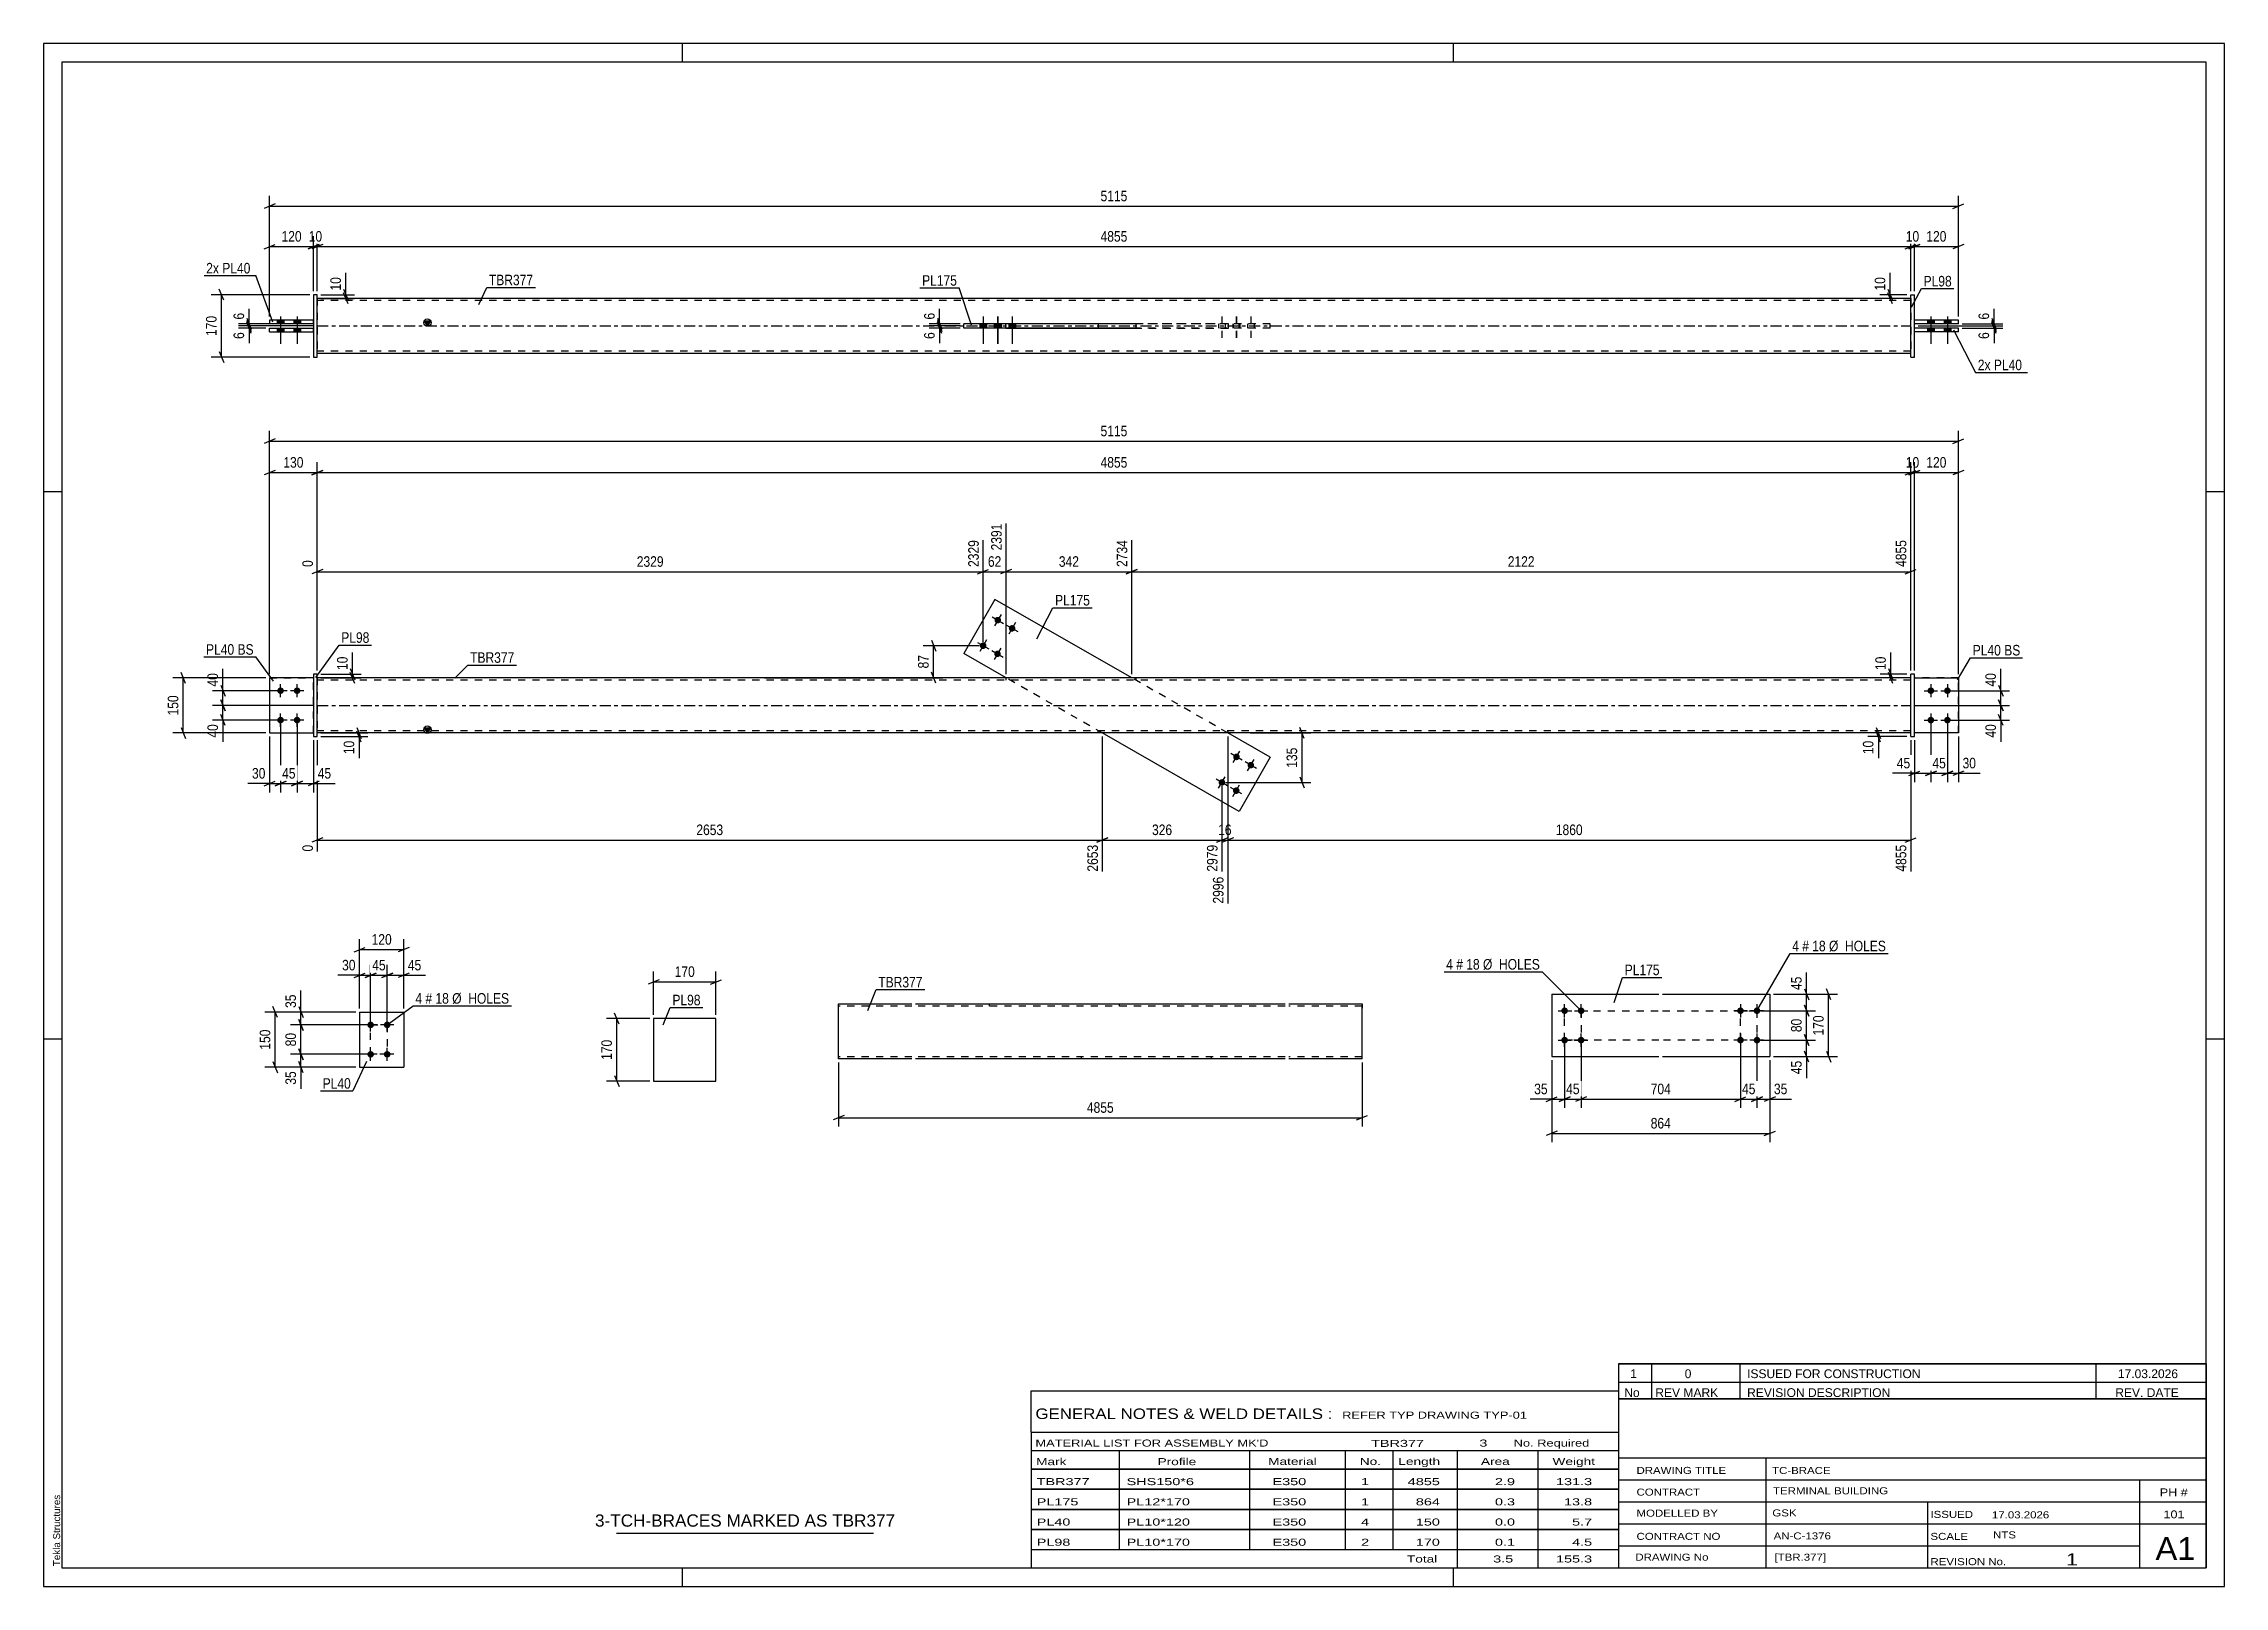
# Paper-space layout 'Layout1' of a CAD drawing. Header units: millimetres. Extents: x 0 to 594, y 0 to 420.
# The model-space entities are those that its viewports show. They can reach past a viewport. Long polylines and large blocks are cut down to what shows.
import ezdxf

# ---------------------------------------------------------------- set-up
doc = ezdxf.new("R2010")
doc.units = ezdxf.units.MM
doc.linetypes.add('DXK_LINE_DOT2', pattern=[3.9198, 1.9599, -1.9599])
doc.linetypes.add('DXK_LINE_DOT3', pattern=[5.9187, 2.979, -0.9799, 0.9799, -0.9799])
doc.layers.add('Viewport layer', color=7, linetype='Continuous', plot=False)
doc.styles.add('Arial', font='ARIAL.TTF', dxfattribs={"height": 0.2})
doc.styles.add('Arial Narrow', font='ARIALN.TTF', dxfattribs={"height": 0.2})

# ---------------------------------------------------------------- blocks, each defined once
blk = doc.blocks.new('Unknown-580570695-1132')
at = {"color": 5, "linetype": 'Continuous'}
for p, q in [((594, 420), (0, 420)), ((0, 420), (0, 0)), ((174, 415), (174, 420)), ((384, 415), (384, 420)), ((594, 0), (594, 420)), ((589, 415), (5, 415)), ((5, 415), (5, 5)), ((589, 5), (589, 415)), ((5, 298), (0, 298)), ((594, 298), (589, 298)), ((5, 149), (0, 149)), ((594, 149), (589, 149)), ((0, 0), (594, 0)), ((5, 5), (589, 5)), ((174, 0), (174, 5)), ((384, 0), (384, 5))]:
    blk.add_line(p, q, dxfattribs=at)
at = {"color": 174, "linetype": 'Continuous', "style": 'Arial'}
blk.add_text('Tekla Structures', height=1.9102, rotation=90, dxfattribs=at).set_placement((4.5, 5.5))
blk = doc.blocks.new('Part-580570695-5467 - 5466')
at = {"color": 2, "linetype": 'Continuous'}
for p, q in [((410.79, 161.21), (410.79, 144.21)), ((410.79, 161.21), (439.99, 161.21)), ((440.99, 161.21), (470.19, 161.21)), ((470.19, 161.21), (470.19, 144.21)), ((410.79, 144.21), (439.99, 144.21)), ((440.99, 144.21), (470.19, 144.21))]:
    blk.add_line(p, q, dxfattribs=at)
blk = doc.blocks.new('Bolt-580570695-5468 - 5466')
at = {"linetype": 'Continuous'}
for points in [[(462.19, 155.81, -1), (462.19, 157.61, -1)], [(466.69, 155.81, -1), (466.69, 157.61, -1)], [(462.19, 147.81, -1), (462.19, 149.61, -1)], [(466.69, 147.81, -1), (466.69, 149.61, -1)]]:
    blk.add_hatch(color=1, dxfattribs=at).paths.add_polyline_path(points)
at = {"color": 1, "linetype": 'Continuous'}
for p, q in [((463.99, 156.71), (460.39, 156.71)), ((462.19, 158.51), (462.19, 154.91)), ((468.49, 156.71), (464.89, 156.71)), ((466.69, 158.51), (466.69, 154.91)), ((463.99, 148.71), (460.39, 148.71)), ((462.19, 150.51), (462.19, 146.91)), ((468.49, 148.71), (464.89, 148.71)), ((466.69, 150.51), (466.69, 146.91))]:
    blk.add_line(p, q, dxfattribs=at)
blk = doc.blocks.new('Bolt-580570695-5469 - 5466')
at = {"linetype": 'Continuous'}
for points in [[(414.29, 157.61, -1), (414.29, 155.81, -1)], [(418.79, 157.61, -1), (418.79, 155.81, -1)], [(414.29, 149.61, -1), (414.29, 147.81, -1)], [(418.79, 149.61, -1), (418.79, 147.81, -1)]]:
    blk.add_hatch(color=1, dxfattribs=at).paths.add_polyline_path(points)
at = {"color": 1, "linetype": 'Continuous'}
for p, q in [((412.49, 156.71), (416.09, 156.71)), ((414.29, 154.91), (414.29, 158.51)), ((416.99, 156.71), (420.59, 156.71)), ((418.79, 154.91), (418.79, 158.51)), ((412.49, 148.71), (416.09, 148.71)), ((414.29, 146.91), (414.29, 150.51)), ((416.99, 148.71), (420.59, 148.71)), ((418.79, 146.91), (418.79, 150.51))]:
    blk.add_line(p, q, dxfattribs=at)
blk = doc.blocks.new('Bolt-580570695-2153 - 2119')
at = {"linetype": 'Continuous'}
for points in [[(89.08, 151.95, -1), (89.08, 153.75, -1)], [(93.58, 151.95, -1), (93.58, 153.75, -1)], [(89.08, 143.95, -1), (89.08, 145.75, -1)], [(93.58, 143.95, -1), (93.58, 145.75, -1)]]:
    blk.add_hatch(color=1, dxfattribs=at).paths.add_polyline_path(points)
at = {"color": 1, "linetype": 'Continuous'}
for p, q in [((89.08, 151.05), (89.08, 154.65)), ((93.58, 151.05), (93.58, 154.65)), ((90.88, 152.85), (87.28, 152.85)), ((95.38, 152.85), (91.78, 152.85)), ((90.88, 144.85), (87.28, 144.85)), ((89.08, 143.05), (89.08, 146.65)), ((95.38, 144.85), (91.78, 144.85)), ((93.58, 143.05), (93.58, 146.65))]:
    blk.add_line(p, q, dxfattribs=at)
blk = doc.blocks.new('Part-580570695-2158 - 2119')
at = {"color": 2, "linetype": 'Continuous'}
for p, q in [((86.08, 156.35), (86.08, 141.35)), ((86.08, 156.35), (98.08, 156.35)), ((98.08, 156.35), (98.08, 141.35)), ((86.08, 141.35), (98.08, 141.35))]:
    blk.add_line(p, q, dxfattribs=at)
blk = doc.blocks.new('Part-580570695-1690 - 1679')
at = {"color": 2, "linetype": 'Continuous'}
for p, q in [((259.09, 268.69), (250.64, 253.94)), ((296.37, 247.34), (259.09, 268.69)), ((262.16, 247.34), (250.64, 253.94)), ((325.64, 210.99), (288.36, 232.34)), ((334.09, 225.74), (322.57, 232.34)), ((334.09, 225.74), (325.64, 210.99))]:
    blk.add_line(p, q, dxfattribs=at)
at = {"color": 7, "linetype": 'DXK_LINE_DOT2'}
for p, q in [((288.36, 232.34), (262.16, 247.34)), ((322.57, 232.34), (296.37, 247.34))]:
    blk.add_line(p, q, dxfattribs=at)
blk = doc.blocks.new('Bolt-580570695-1682 - 1679')
at = {"linetype": 'Continuous'}
for points in [[(324.47, 225.03, -1), (325.36, 226.59, -1)], [(328.37, 222.8, -1), (329.27, 224.36, -1)], [(320.49, 218.09, -1), (321.38, 219.65, -1)], [(324.4, 215.85, -1), (325.29, 217.42, -1)]]:
    blk.add_hatch(color=1, dxfattribs=at).paths.add_polyline_path(points)
at = {"color": 1, "linetype": 'Continuous'}
for p, q in [((326.47, 224.92), (323.35, 226.71)), ((324.02, 224.25), (325.81, 227.37)), ((320.04, 217.31), (321.83, 220.43)), ((330.38, 222.68), (327.26, 224.47)), ((327.92, 222.01), (329.71, 225.14)), ((322.5, 217.98), (319.38, 219.76)), ((326.4, 215.74), (323.28, 217.53)), ((323.95, 215.07), (325.74, 218.2))]:
    blk.add_line(p, q, dxfattribs=at)
blk = doc.blocks.new('Bolt-580570695-1683 - 1679')
at = {"linetype": 'Continuous'}
for points in [[(260.34, 263.83, -1), (259.44, 262.27, -1)], [(264.24, 261.59, -1), (263.35, 260.03, -1)], [(256.36, 256.89, -1), (255.47, 255.32, -1)], [(260.27, 254.65, -1), (259.37, 253.09, -1)]]:
    blk.add_hatch(color=1, dxfattribs=at).paths.add_polyline_path(points)
at = {"color": 1, "linetype": 'Continuous'}
for p, q in [((258.33, 263.94), (261.45, 262.15)), ((260.78, 264.61), (258.99, 261.49)), ((262.23, 261.71), (265.36, 259.92)), ((264.69, 262.37), (262.9, 259.25)), ((254.35, 257), (257.47, 255.21)), ((256.81, 257.67), (255.02, 254.54)), ((260.71, 255.43), (258.92, 252.31)), ((258.26, 254.76), (261.38, 252.97))]:
    blk.add_line(p, q, dxfattribs=at)
blk = doc.blocks.new('Bolt-580570695-1684 - 1679')
at = {"linetype": 'Continuous'}
for points in [[(64.54, 242.94, -1), (64.54, 244.74, -1)], [(69.04, 242.94, -1), (69.04, 244.74, -1)], [(64.54, 234.94, -1), (64.54, 236.74, -1)], [(69.04, 234.94, -1), (69.04, 236.74, -1)]]:
    blk.add_hatch(color=1, dxfattribs=at).paths.add_polyline_path(points)
at = {"color": 1, "linetype": 'Continuous'}
for p, q in [((66.34, 243.84), (62.74, 243.84)), ((64.54, 242.04), (64.54, 245.64)), ((70.84, 243.84), (67.24, 243.84)), ((69.04, 242.04), (69.04, 245.64)), ((64.54, 234.04), (64.54, 237.64)), ((69.04, 234.04), (69.04, 237.64)), ((66.34, 235.84), (62.74, 235.84)), ((70.84, 235.84), (67.24, 235.84))]:
    blk.add_line(p, q, dxfattribs=at)
blk = doc.blocks.new('Bolt-580570695-1685 - 1679')
at = {"linetype": 'Continuous'}
for points in [[(514.05, 244.74, -1), (514.05, 242.94, -1)], [(518.55, 244.74, -1), (518.55, 242.94, -1)], [(514.05, 236.74, -1), (514.05, 234.94, -1)], [(518.55, 236.74, -1), (518.55, 234.94, -1)]]:
    blk.add_hatch(color=1, dxfattribs=at).paths.add_polyline_path(points)
at = {"color": 1, "linetype": 'Continuous'}
for p, q in [((512.25, 243.84), (515.85, 243.84)), ((514.05, 245.64), (514.05, 242.04)), ((516.75, 243.84), (520.35, 243.84)), ((518.55, 245.64), (518.55, 242.04)), ((514.05, 237.64), (514.05, 234.04)), ((518.55, 237.64), (518.55, 234.04)), ((512.25, 235.84), (515.85, 235.84)), ((516.75, 235.84), (520.35, 235.84))]:
    blk.add_line(p, q, dxfattribs=at)
blk = doc.blocks.new('Part-580570695-1695 - 1679')
at = {"color": 2, "linetype": 'Continuous'}
for p, q in [((74.54, 248.34), (73.54, 248.34)), ((73.54, 248.34), (73.54, 231.34)), ((74.54, 231.34), (74.54, 248.34)), ((73.54, 231.34), (74.54, 231.34))]:
    blk.add_line(p, q, dxfattribs=at)
blk = doc.blocks.new('Part-580570695-1700 - 1679')
at = {"color": 7, "linetype": 'DXK_LINE_DOT2'}
for p, q in [((61.54, 247.34), (61.54, 232.34)), ((61.54, 247.34), (73.54, 247.34)), ((73.54, 247.34), (73.54, 232.34)), ((61.54, 232.34), (73.54, 232.34))]:
    blk.add_line(p, q, dxfattribs=at)
blk = doc.blocks.new('Part-580570695-1705 - 1679')
at = {"color": 2, "linetype": 'Continuous'}
for p, q in [((61.54, 247.34), (61.54, 232.34)), ((73.54, 247.34), (61.54, 247.34)), ((61.54, 232.34), (73.54, 232.34))]:
    blk.add_line(p, q, dxfattribs=at)
at = {"color": 7, "linetype": 'DXK_LINE_DOT2'}
blk.add_line((73.54, 232.34), (73.54, 247.34), dxfattribs=at)
blk = doc.blocks.new('Part-580570695-1706 - 1679')
at = {"color": 2, "linetype": 'Continuous'}
for p, q in [((509.55, 248.34), (508.55, 248.34)), ((508.55, 231.34), (508.55, 248.34)), ((509.55, 231.34), (509.55, 248.34)), ((508.55, 231.34), (509.55, 231.34))]:
    blk.add_line(p, q, dxfattribs=at)
blk = doc.blocks.new('Part-580570695-1711 - 1679')
at = {"color": 7, "linetype": 'DXK_LINE_DOT2'}
for p, q in [((521.55, 247.34), (509.55, 247.34)), ((509.55, 232.34), (509.55, 247.34)), ((521.55, 232.34), (521.55, 247.34)), ((521.55, 232.34), (509.55, 232.34))]:
    blk.add_line(p, q, dxfattribs=at)
blk = doc.blocks.new('Part-580570695-1716 - 1679')
at = {"color": 2, "linetype": 'Continuous'}
for p, q in [((509.55, 247.34), (521.55, 247.34)), ((521.55, 247.34), (521.55, 232.34)), ((521.55, 232.34), (509.55, 232.34))]:
    blk.add_line(p, q, dxfattribs=at)
at = {"color": 7, "linetype": 'DXK_LINE_DOT2'}
blk.add_line((509.55, 232.34), (509.55, 247.34), dxfattribs=at)
blk = doc.blocks.new('Part-580570695-1721 - 1679')
at = {"linetype": 'Continuous'}
blk.add_hatch(color=2, dxfattribs=at).paths.add_polyline_path([(104.54, 232.34), (103.74, 233.74), (105.34, 233.74)])
at = {"color": 2, "linetype": 'Continuous'}
for p, q in [((162.54, 247.34), (74.54, 247.34)), ((508.55, 247.34), (162.64, 247.34)), ((162.54, 232.34), (74.54, 232.34)), ((104.54, 232.34), (103.74, 233.74)), ((103.74, 233.74), (105.34, 233.74)), ((105.34, 233.74), (104.54, 232.34)), ((508.55, 232.34), (162.64, 232.34))]:
    blk.add_line(p, q, dxfattribs=at)
at = {"color": 7, "linetype": 'DXK_LINE_DOT2'}
for p, q in [((74.54, 247.34), (74.54, 232.34)), ((162.54, 246.74), (74.54, 246.74)), ((508.55, 246.74), (162.64, 246.74)), ((262.06, 247.34), (262.06, 246.74)), ((297.52, 247.34), (297.52, 246.74)), ((508.55, 232.34), (508.55, 247.34)), ((162.54, 232.94), (74.54, 232.94)), ((508.55, 232.94), (162.64, 232.94)), ((287.21, 232.34), (287.21, 232.94)), ((322.67, 232.34), (322.67, 232.94))]:
    blk.add_line(p, q, dxfattribs=at)
at = {"color": 7, "linetype": 'DXK_LINE_DOT3'}
for p, q in [((74.54, 239.84), (162.54, 239.84)), ((162.64, 239.84), (508.55, 239.84))]:
    blk.add_line(p, q, dxfattribs=at)
at = {"color": 2, "linetype": 'Continuous'}
blk.add_circle((104.54, 233.24), 1, dxfattribs=at)
blk = doc.blocks.new('Part-580570695-1415 - 1369')
at = {"color": 2, "linetype": 'Continuous'}
for p, q in [((61.54, 344.75), (61.54, 343.75)), ((73.54, 344.75), (61.54, 344.75)), ((73.54, 343.75), (61.54, 343.75))]:
    blk.add_line(p, q, dxfattribs=at)
at = {"color": 7, "linetype": 'DXK_LINE_DOT2'}
blk.add_line((73.54, 343.75), (73.54, 344.75), dxfattribs=at)
blk = doc.blocks.new('Part-580570695-1463 - 1369')
at = {"linetype": 'Continuous'}
blk.add_hatch(color=2, dxfattribs=at).paths.add_polyline_path([(104.54, 343.15), (103.74, 344.55), (105.34, 344.55)])
at = {"color": 2, "linetype": 'Continuous'}
for p, q in [((162.54, 350.65), (74.54, 350.65)), ((508.55, 350.65), (162.64, 350.65)), ((104.54, 343.15), (103.74, 344.55)), ((103.74, 344.55), (105.34, 344.55)), ((105.34, 344.55), (104.54, 343.15)), ((262.06, 343.85), (297.52, 343.85)), ((262.06, 343.75), (262.06, 343.85)), ((262.06, 342.55), (262.06, 342.45)), ((297.52, 342.45), (262.06, 342.45)), ((287.21, 343.85), (287.21, 343.75)), ((287.21, 342.45), (287.21, 342.55)), ((297.52, 343.85), (297.52, 342.45)), ((162.54, 335.65), (74.54, 335.65)), ((508.55, 335.65), (162.64, 335.65))]:
    blk.add_line(p, q, dxfattribs=at)
at = {"color": 7, "linetype": 'DXK_LINE_DOT2'}
for p, q in [((74.54, 350.65), (74.54, 335.65)), ((508.55, 350.65), (508.55, 335.65)), ((162.54, 350.05), (74.54, 350.05)), ((508.55, 350.05), (162.64, 350.05)), ((262.06, 342.45), (262.06, 343.75)), ((287.21, 343.75), (287.21, 342.45)), ((297.52, 343.85), (322.67, 343.85)), ((322.67, 342.45), (297.52, 342.45)), ((322.67, 343.85), (322.67, 342.45)), ((162.54, 336.25), (74.54, 336.25)), ((508.55, 336.25), (162.64, 336.25))]:
    blk.add_line(p, q, dxfattribs=at)
at = {"color": 7, "linetype": 'DXK_LINE_DOT3'}
for p, q in [((74.54, 343.15), (162.54, 343.15)), ((162.64, 343.15), (508.55, 343.15))]:
    blk.add_line(p, q, dxfattribs=at)
at = {"color": 2, "linetype": 'Continuous'}
blk.add_circle((104.54, 344.05), 1, dxfattribs=at)
blk = doc.blocks.new('Part-580570695-1399 - 1369')
at = {"color": 2, "linetype": 'Continuous'}
for p, q in [((250.64, 342.55), (250.64, 343.75)), ((297.52, 343.75), (250.64, 343.75)), ((297.52, 342.55), (250.64, 342.55)), ((259.09, 342.55), (259.09, 343.75))]:
    blk.add_line(p, q, dxfattribs=at)
at = {"color": 7, "linetype": 'DXK_LINE_DOT2'}
for p, q in [((334.09, 343.75), (297.52, 343.75)), ((334.09, 342.55), (297.52, 342.55)), ((325.64, 342.55), (325.64, 343.75)), ((334.09, 342.55), (334.09, 343.75))]:
    blk.add_line(p, q, dxfattribs=at)
blk = doc.blocks.new('Part-580570695-1420 - 1369')
at = {"color": 2, "linetype": 'Continuous'}
for p, q in [((61.54, 341.55), (61.54, 342.55)), ((61.54, 342.55), (73.54, 342.55)), ((61.54, 341.55), (73.54, 341.55))]:
    blk.add_line(p, q, dxfattribs=at)
at = {"color": 7, "linetype": 'DXK_LINE_DOT2'}
blk.add_line((73.54, 341.55), (73.54, 342.55), dxfattribs=at)
blk = doc.blocks.new('Bolt-580570695-1372 - 1369')
at = {"linetype": 'Continuous'}
for points in [[(63.64, 343.75), (65.44, 343.75), (65.44, 344.75), (63.64, 344.75)], [(63.64, 343.75), (65.44, 343.75), (65.44, 344.75), (63.64, 344.75)], [(68.14, 343.75), (69.94, 343.75), (69.94, 344.75), (68.14, 344.75)], [(68.14, 343.75), (69.94, 343.75), (69.94, 344.75), (68.14, 344.75)], [(63.64, 341.55), (65.44, 341.55), (65.44, 342.55), (63.64, 342.55)], [(63.64, 341.55), (65.44, 341.55), (65.44, 342.55), (63.64, 342.55)], [(68.14, 341.55), (69.94, 341.55), (69.94, 342.55), (68.14, 342.55)], [(68.14, 341.55), (69.94, 341.55), (69.94, 342.55), (68.14, 342.55)]]:
    blk.add_hatch(color=1, dxfattribs=at).paths.add_polyline_path(points)
at = {"color": 1, "linetype": 'Continuous'}
for p, q in [((63.64, 344.75), (63.64, 343.75)), ((63.64, 344.75), (63.64, 343.75)), ((64.54, 345.75), (64.54, 338.25)), ((64.54, 345.75), (64.54, 338.25)), ((65.44, 344.75), (65.44, 343.75)), ((65.44, 344.75), (65.44, 343.75)), ((68.14, 344.75), (68.14, 343.75)), ((68.14, 344.75), (68.14, 343.75)), ((69.04, 345.75), (69.04, 338.25)), ((69.04, 345.75), (69.04, 338.25)), ((69.94, 344.75), (69.94, 343.75)), ((69.94, 344.75), (69.94, 343.75)), ((63.64, 342.55), (63.64, 341.55)), ((63.64, 342.55), (63.64, 341.55)), ((65.44, 342.55), (65.44, 341.55)), ((65.44, 342.55), (65.44, 341.55)), ((68.14, 342.55), (68.14, 341.55)), ((68.14, 342.55), (68.14, 341.55)), ((69.94, 342.55), (69.94, 341.55)), ((69.94, 342.55), (69.94, 341.55))]:
    blk.add_line(p, q, dxfattribs=at)
blk = doc.blocks.new('Bolt-580570695-1373 - 1369')
at = {"linetype": 'Continuous'}
for points in [[(514.95, 344.75), (513.15, 344.75), (513.15, 343.75), (514.95, 343.75)], [(514.95, 344.75), (513.15, 344.75), (513.15, 343.75), (514.95, 343.75)], [(519.45, 344.75), (517.65, 344.75), (517.65, 343.75), (519.45, 343.75)], [(519.45, 344.75), (517.65, 344.75), (517.65, 343.75), (519.45, 343.75)], [(514.95, 342.55), (513.15, 342.55), (513.15, 341.55), (514.95, 341.55)], [(514.95, 342.55), (513.15, 342.55), (513.15, 341.55), (514.95, 341.55)], [(519.45, 342.55), (517.65, 342.55), (517.65, 341.55), (519.45, 341.55)], [(519.45, 342.55), (517.65, 342.55), (517.65, 341.55), (519.45, 341.55)]]:
    blk.add_hatch(color=1, dxfattribs=at).paths.add_polyline_path(points)
at = {"color": 1, "linetype": 'Continuous'}
for p, q in [((513.15, 344.75), (513.15, 343.75)), ((513.15, 344.75), (513.15, 343.75)), ((514.05, 345.75), (514.05, 338.25)), ((514.05, 345.75), (514.05, 338.25)), ((514.95, 344.75), (514.95, 343.75)), ((514.95, 344.75), (514.95, 343.75)), ((517.65, 344.75), (517.65, 343.75)), ((517.65, 344.75), (517.65, 343.75)), ((518.55, 345.75), (518.55, 338.25)), ((518.55, 345.75), (518.55, 338.25)), ((519.45, 344.75), (519.45, 343.75)), ((519.45, 344.75), (519.45, 343.75)), ((513.15, 342.55), (513.15, 341.55)), ((513.15, 342.55), (513.15, 341.55)), ((514.95, 342.55), (514.95, 341.55)), ((514.95, 342.55), (514.95, 341.55)), ((517.65, 342.55), (517.65, 341.55)), ((517.65, 342.55), (517.65, 341.55)), ((519.45, 342.55), (519.45, 341.55)), ((519.45, 342.55), (519.45, 341.55))]:
    blk.add_line(p, q, dxfattribs=at)
blk = doc.blocks.new('Part-580570695-1400 - 1369')
at = {"color": 2, "linetype": 'Continuous'}
for p, q in [((74.54, 351.65), (73.54, 351.65)), ((73.54, 351.65), (73.54, 334.65)), ((74.54, 334.65), (74.54, 351.65)), ((73.54, 334.65), (74.54, 334.65))]:
    blk.add_line(p, q, dxfattribs=at)
blk = doc.blocks.new('Part-580570695-1435 - 1369')
at = {"color": 2, "linetype": 'Continuous'}
for p, q in [((508.55, 334.65), (508.55, 351.65)), ((508.55, 351.65), (509.55, 351.65)), ((509.55, 334.65), (509.55, 351.65)), ((508.55, 334.65), (509.55, 334.65))]:
    blk.add_line(p, q, dxfattribs=at)
blk = doc.blocks.new('Bolt-580570695-1442 - 1369')
at = {"color": 1, "linetype": 'DXK_LINE_DOT2'}
for p, q in [((320.94, 345.75), (320.94, 338.25)), ((324.84, 345.75), (324.84, 338.25)), ((324.91, 345.75), (324.91, 338.25)), ((328.82, 345.75), (328.82, 338.25)), ((320.04, 343.75), (320.04, 342.55)), ((321.84, 343.75), (321.84, 342.55)), ((323.94, 343.75), (323.94, 342.55)), ((324.01, 343.75), (324.01, 342.55)), ((325.74, 343.75), (325.74, 342.55)), ((325.81, 343.75), (325.81, 342.55)), ((327.92, 343.75), (327.92, 342.55)), ((329.72, 343.75), (329.72, 342.55))]:
    blk.add_line(p, q, dxfattribs=at)
blk = doc.blocks.new('Bolt-580570695-1443 - 1369')
at = {"linetype": 'Continuous'}
for points in [[(256.81, 343.75), (255.01, 343.75), (255.01, 342.55), (256.81, 342.55)], [(260.72, 343.75), (258.92, 343.75), (258.92, 342.55), (260.72, 342.55)], [(260.79, 343.75), (258.99, 343.75), (258.99, 342.55), (260.79, 342.55)], [(264.69, 343.75), (262.89, 343.75), (262.89, 342.55), (264.69, 342.55)]]:
    blk.add_hatch(color=1, dxfattribs=at).paths.add_polyline_path(points)
at = {"color": 1, "linetype": 'Continuous'}
for p, q in [((255.91, 345.75), (255.91, 338.25)), ((259.82, 345.75), (259.82, 338.25)), ((259.89, 345.75), (259.89, 338.25)), ((263.79, 345.75), (263.79, 338.25)), ((255.01, 343.75), (255.01, 342.55)), ((256.81, 343.75), (256.81, 342.55)), ((258.92, 343.75), (258.92, 342.55)), ((258.99, 343.75), (258.99, 342.55)), ((260.72, 343.75), (260.72, 342.55)), ((260.79, 343.75), (260.79, 342.55)), ((262.89, 343.75), (262.89, 342.55)), ((264.69, 343.75), (264.69, 342.55))]:
    blk.add_line(p, q, dxfattribs=at)
blk = doc.blocks.new('Part-580570695-1468 - 1369')
at = {"color": 2, "linetype": 'Continuous'}
for p, q in [((521.55, 342.55), (509.55, 342.55)), ((521.55, 341.55), (509.55, 341.55)), ((521.55, 341.55), (521.55, 342.55))]:
    blk.add_line(p, q, dxfattribs=at)
at = {"color": 7, "linetype": 'DXK_LINE_DOT2'}
blk.add_line((509.55, 341.55), (509.55, 342.55), dxfattribs=at)
blk = doc.blocks.new('Part-580570695-1473 - 1369')
at = {"color": 2, "linetype": 'Continuous'}
for p, q in [((521.55, 344.75), (509.55, 344.75)), ((521.55, 343.75), (521.55, 344.75)), ((521.55, 343.75), (509.55, 343.75))]:
    blk.add_line(p, q, dxfattribs=at)
at = {"color": 7, "linetype": 'DXK_LINE_DOT2'}
blk.add_line((509.55, 343.75), (509.55, 344.75), dxfattribs=at)
blk = doc.blocks.new('Part-580570695-2338 - 2332')
at = {"color": 2, "linetype": 'Continuous'}
for p, q in [((183.13, 154.57), (166.13, 154.57)), ((166.13, 154.57), (166.13, 137.57)), ((183.13, 137.57), (183.13, 154.57)), ((166.13, 137.57), (183.13, 137.57))]:
    blk.add_line(p, q, dxfattribs=at)
blk = doc.blocks.new('Part-580570695-2494 - 2487')
at = {"color": 2, "linetype": 'Continuous'}
for p, q in [((216.53, 143.67), (216.53, 158.58)), ((216.53, 158.58), (236.53, 158.58)), ((237.53, 158.58), (338.13, 158.58)), ((339.13, 158.58), (359.13, 158.58)), ((359.13, 158.58), (359.13, 158.48)), ((359.13, 158.48), (359.13, 157.38)), ((359.13, 143.58), (359.13, 157.38)), ((216.53, 143.58), (216.53, 143.67)), ((236.53, 143.58), (216.53, 143.58)), ((338.13, 143.58), (237.53, 143.58)), ((359.13, 143.58), (339.13, 143.58))]:
    blk.add_line(p, q, dxfattribs=at)
at = {"color": 7, "linetype": 'DXK_LINE_DOT2'}
for p, q in [((236.53, 157.98), (216.53, 157.98)), ((338.13, 157.98), (237.53, 157.98)), ((257.53, 158.58), (257.53, 157.98)), ((292.98, 158.58), (292.98, 157.98)), ((359.13, 157.98), (339.13, 157.98)), ((359.13, 157.38), (359.13, 158.22)), ((216.53, 144.18), (216.53, 144.22)), ((236.53, 144.18), (216.53, 144.18)), ((216.53, 143.58), (216.53, 143.58)), ((338.13, 144.18), (237.53, 144.18)), ((282.67, 143.58), (282.67, 144.18)), ((318.13, 143.58), (318.13, 144.18)), ((359.13, 144.18), (339.13, 144.18)), ((359.13, 144.18), (359.13, 144.22))]:
    blk.add_line(p, q, dxfattribs=at)
blk = doc.blocks.new('Rectangle-580570695-5640 - 5466')
at = {"color": 1, "linetype": 'DXK_LINE_DOT2'}
for p, q in [((414.29, 156.71), (418.79, 156.71)), ((414.29, 148.71), (414.29, 156.71)), ((418.79, 156.71), (418.79, 148.71)), ((418.79, 148.71), (414.29, 148.71))]:
    blk.add_line(p, q, dxfattribs=at)
blk = doc.blocks.new('Rectangle-580570695-2318 - 2119')
at = {"color": 1, "linetype": 'DXK_LINE_DOT2'}
blk.add_lwpolyline([(89.08, 152.85), (93.58, 152.85), (93.58, 144.85), (89.08, 144.85), (89.08, 152.85)], close=True, dxfattribs=at)
blk = doc.blocks.new('Rectangle-580570695-5650 - 5466')
at = {"color": 1, "linetype": 'DXK_LINE_DOT2'}
for p, q in [((462.19, 156.71), (466.69, 156.71)), ((462.19, 148.71), (462.19, 156.71)), ((466.69, 156.71), (466.69, 148.71)), ((466.69, 148.71), (462.19, 148.71))]:
    blk.add_line(p, q, dxfattribs=at)
blk = doc.blocks.new('Rectangle-580570695-5660 - 5466')
at = {"color": 1, "linetype": 'DXK_LINE_DOT2'}
for p, q in [((414.29, 156.71), (439.99, 156.71)), ((414.29, 148.71), (414.29, 156.71)), ((440.99, 156.71), (466.69, 156.71)), ((466.69, 156.71), (466.69, 148.71)), ((439.99, 148.71), (414.29, 148.71)), ((466.69, 148.71), (440.99, 148.71))]:
    blk.add_line(p, q, dxfattribs=at)
blk = doc.blocks.new('StraightDimension-580570695-5474 - 5466')
at = {"color": 7, "linetype": 'Continuous'}
for p, q in [((466.69, 147.71), (466.69, 130.24)), ((470.19, 143.21), (470.19, 130.24)), ((465.19, 132.04), (468.19, 133.24)), ((466.69, 132.64), (470.19, 132.64)), ((471.69, 133.24), (468.69, 132.04))]:
    blk.add_line(p, q, dxfattribs=at)
at = {"color": 0}
blk.add_wipeout([(475.57, 133.39), (475.57, 137.59), (470.71, 137.59), (470.71, 133.39)], dxfattribs=at)
at = {"color": 7, "linetype": 'Continuous'}
blk.add_line((470.19, 132.64), (476.09, 132.64), dxfattribs=at)
blk.add_line((470.19, 132.64), (476.09, 132.64), dxfattribs=at)
at = {"color": 3, "style": 'Arial Narrow'}
blk.add_text('35', height=2.863, dxfattribs=at).set_placement((471.31, 133.99))
blk = doc.blocks.new('StraightDimension-580570695-5475 - 5466')
at = {"color": 7, "linetype": 'Continuous'}
for p, q in [((462.19, 147.71), (462.19, 130.24)), ((466.69, 147.71), (466.69, 130.24)), ((460.69, 132.04), (463.69, 133.24)), ((462.19, 132.64), (466.69, 132.64)), ((468.19, 133.24), (465.19, 132.04))]:
    blk.add_line(p, q, dxfattribs=at)
at = {"color": 0}
blk.add_wipeout([(466.86, 133.39), (466.86, 137.59), (462.01, 137.59), (462.01, 133.39)], dxfattribs=at)
at = {"color": 3, "style": 'Arial Narrow'}
blk.add_text('45', height=2.863, dxfattribs=at).set_placement((462.61, 133.99))
blk = doc.blocks.new('StraightDimension-580570695-5476 - 5466')
at = {"color": 7, "linetype": 'Continuous'}
for p, q in [((418.79, 147.71), (418.79, 130.24)), ((462.19, 147.71), (462.19, 130.24)), ((420.29, 133.24), (417.29, 132.04)), ((418.79, 132.64), (462.19, 132.64)), ((460.69, 132.04), (463.69, 133.24))]:
    blk.add_line(p, q, dxfattribs=at)
at = {"color": 0}
blk.add_wipeout([(443.83, 133.39), (443.83, 137.59), (437.14, 137.59), (437.14, 133.39)], dxfattribs=at)
at = {"color": 3, "style": 'Arial Narrow'}
blk.add_text('704', height=2.863, dxfattribs=at).set_placement((437.74, 133.99))
blk = doc.blocks.new('StraightDimension-580570695-5477 - 5466')
at = {"color": 7, "linetype": 'Continuous'}
for p, q in [((414.29, 147.71), (414.29, 130.24)), ((418.79, 147.71), (418.79, 130.24)), ((412.79, 132.04), (415.79, 133.24)), ((414.29, 132.64), (418.79, 132.64)), ((420.29, 133.24), (417.29, 132.04))]:
    blk.add_line(p, q, dxfattribs=at)
at = {"color": 0}
blk.add_wipeout([(418.96, 133.39), (418.96, 137.59), (414.11, 137.59), (414.11, 133.39)], dxfattribs=at)
at = {"color": 3, "style": 'Arial Narrow'}
blk.add_text('45', height=2.863, dxfattribs=at).set_placement((414.71, 133.99))
blk = doc.blocks.new('StraightDimension-580570695-5478 - 5466')
at = {"color": 7, "linetype": 'Continuous'}
for p, q in [((410.79, 143.21), (410.79, 130.24)), ((414.29, 147.71), (414.29, 130.24)), ((409.29, 132.04), (412.29, 133.24)), ((410.79, 132.64), (414.29, 132.64)), ((415.79, 133.24), (412.79, 132.04))]:
    blk.add_line(p, q, dxfattribs=at)
at = {"color": 0}
blk.add_wipeout([(410.26, 133.39), (410.26, 137.59), (405.41, 137.59), (405.41, 133.39)], dxfattribs=at)
at = {"color": 7, "linetype": 'Continuous'}
blk.add_line((410.79, 132.64), (404.88, 132.64), dxfattribs=at)
blk.add_line((410.79, 132.64), (404.88, 132.64), dxfattribs=at)
at = {"color": 3, "style": 'Arial Narrow'}
blk.add_text('35', height=2.863, dxfattribs=at).set_placement((406.01, 133.99))
blk = doc.blocks.new('StraightDimension-580570695-5494 - 5466')
at = {"color": 7, "linetype": 'Continuous'}
for p, q in [((410.79, 143.21), (410.79, 120.91)), ((470.19, 143.21), (470.19, 120.91)), ((412.29, 123.91), (409.29, 122.71)), ((410.79, 123.31), (470.19, 123.31)), ((468.69, 122.71), (471.69, 123.91))]:
    blk.add_line(p, q, dxfattribs=at)
at = {"color": 0}
blk.add_wipeout([(443.83, 124.06), (443.83, 128.26), (437.14, 128.26), (437.14, 124.06)], dxfattribs=at)
at = {"color": 3, "style": 'Arial Narrow'}
blk.add_text('864', height=2.863, dxfattribs=at).set_placement((437.74, 124.66))
blk = doc.blocks.new('StraightDimension-580570695-5514 - 5466')
at = {"color": 7, "linetype": 'Continuous'}
for p, q in [((471.19, 161.21), (488.59, 161.21)), ((486.79, 159.71), (485.59, 162.71)), ((486.19, 144.21), (486.19, 161.21)), ((471.19, 144.21), (488.59, 144.21)), ((485.59, 145.71), (486.79, 142.71))]:
    blk.add_line(p, q, dxfattribs=at)
at = {"color": 0}
blk.add_wipeout([(485.44, 156.06), (481.24, 156.06), (481.24, 149.37), (485.44, 149.37)], dxfattribs=at)
at = {"color": 3, "style": 'Arial Narrow'}
blk.add_text('170', height=2.863, rotation=90.00021, dxfattribs=at).set_placement((484.84, 149.97))
blk = doc.blocks.new('StraightDimension-580570695-5616 - 5466')
at = {"color": 7, "linetype": 'Continuous'}
for p, q in [((471.19, 161.21), (482.59, 161.21)), ((479.59, 162.71), (480.79, 159.71)), ((480.19, 156.71), (480.19, 161.21)), ((467.69, 156.71), (482.59, 156.71)), ((480.79, 155.21), (479.59, 158.21))]:
    blk.add_line(p, q, dxfattribs=at)
at = {"color": 0}
blk.add_wipeout([(479.44, 166.6), (475.24, 166.6), (475.24, 161.74), (479.44, 161.74)], dxfattribs=at)
at = {"color": 7, "linetype": 'Continuous'}
blk.add_line((480.19, 161.21), (480.19, 167.12), dxfattribs=at)
blk.add_line((480.19, 161.21), (480.19, 167.12), dxfattribs=at)
at = {"color": 3, "style": 'Arial Narrow'}
blk.add_text('45', height=2.863, rotation=90.00021, dxfattribs=at).set_placement((478.84, 162.34))
blk = doc.blocks.new('StraightDimension-580570695-5617 - 5466')
at = {"color": 7, "linetype": 'Continuous'}
for p, q in [((467.69, 156.71), (482.59, 156.71)), ((479.59, 158.21), (480.79, 155.21)), ((480.19, 148.71), (480.19, 156.71)), ((467.69, 148.71), (482.59, 148.71)), ((480.79, 147.21), (479.59, 150.21))]:
    blk.add_line(p, q, dxfattribs=at)
at = {"color": 0}
blk.add_wipeout([(479.44, 155.14), (475.24, 155.14), (475.24, 150.29), (479.44, 150.29)], dxfattribs=at)
at = {"color": 3, "style": 'Arial Narrow'}
blk.add_text('80', height=2.863, rotation=90.00021, dxfattribs=at).set_placement((478.84, 150.89))
blk = doc.blocks.new('StraightDimension-580570695-5618 - 5466')
at = {"color": 7, "linetype": 'Continuous'}
for p, q in [((467.69, 148.71), (482.59, 148.71)), ((479.59, 150.21), (480.79, 147.21)), ((480.19, 144.21), (480.19, 148.71)), ((471.19, 144.21), (482.59, 144.21)), ((480.79, 142.71), (479.59, 145.71))]:
    blk.add_line(p, q, dxfattribs=at)
at = {"color": 0}
blk.add_wipeout([(479.44, 143.69), (475.24, 143.69), (475.24, 138.83), (479.44, 138.83)], dxfattribs=at)
at = {"color": 7, "linetype": 'Continuous'}
blk.add_line((480.19, 144.21), (480.19, 138.31), dxfattribs=at)
blk.add_line((480.19, 144.21), (480.19, 138.31), dxfattribs=at)
at = {"color": 3, "style": 'Arial Narrow'}
blk.add_text('45', height=2.863, rotation=90.00021, dxfattribs=at).set_placement((478.84, 139.43))
blk = doc.blocks.new('StraightDimension-580570695-2235 - 2119')
at = {"color": 7, "linetype": 'Continuous'}
for p, q in [((88.08, 144.85), (67.23, 144.85)), ((69.48, 146.35), (70.68, 143.35)), ((70.68, 139.85), (69.48, 142.85)), ((70.08, 141.35), (70.08, 144.85)), ((85.08, 141.35), (67.23, 141.35))]:
    blk.add_line(p, q, dxfattribs=at)
at = {"color": 0}
blk.add_wipeout([(69.33, 140.82), (65.13, 140.82), (65.13, 135.97), (69.33, 135.97)], dxfattribs=at)
at = {"color": 7, "linetype": 'Continuous'}
blk.add_line((70.08, 141.35), (70.08, 135.44), dxfattribs=at)
blk.add_line((70.08, 141.35), (70.08, 135.44), dxfattribs=at)
at = {"color": 3, "style": 'Arial Narrow'}
blk.add_text('35', height=2.863, rotation=90.00021, dxfattribs=at).set_placement((68.73, 136.57))
blk = doc.blocks.new('StraightDimension-580570695-2245 - 2119')
at = {"color": 7, "linetype": 'Continuous'}
for p, q in [((88.08, 152.85), (67.23, 152.85)), ((69.48, 154.35), (70.68, 151.35)), ((70.08, 144.85), (70.08, 152.85)), ((88.08, 144.85), (67.23, 144.85)), ((70.68, 143.35), (69.48, 146.35))]:
    blk.add_line(p, q, dxfattribs=at)
at = {"color": 0}
blk.add_wipeout([(69.33, 151.28), (65.13, 151.28), (65.13, 146.42), (69.33, 146.42)], dxfattribs=at)
at = {"color": 3, "style": 'Arial Narrow'}
blk.add_text('80', height=2.863, rotation=90.00021, dxfattribs=at).set_placement((68.73, 147.02))
blk = doc.blocks.new('StraightDimension-580570695-2277 - 2119')
at = {"color": 7, "linetype": 'Continuous'}
for p, q in [((84.58, 165.75), (87.58, 166.95)), ((86.08, 157.35), (86.08, 169.2)), ((86.08, 166.35), (89.08, 166.35)), ((90.58, 166.95), (87.58, 165.75)), ((89.08, 153.85), (89.08, 169.2))]:
    blk.add_line(p, q, dxfattribs=at)
at = {"color": 0}
blk.add_wipeout([(85.56, 167.1), (85.56, 171.3), (80.7, 171.3), (80.7, 167.1)], dxfattribs=at)
at = {"color": 7, "linetype": 'Continuous'}
blk.add_line((86.08, 166.35), (80.18, 166.35), dxfattribs=at)
blk.add_line((86.08, 166.35), (80.18, 166.35), dxfattribs=at)
at = {"color": 3, "style": 'Arial Narrow'}
blk.add_text('30', height=2.863, dxfattribs=at).set_placement((81.3, 167.7))
blk = doc.blocks.new('StraightDimension-580570695-2255 - 2119')
at = {"color": 7, "linetype": 'Continuous'}
for p, q in [((85.08, 156.35), (67.23, 156.35)), ((69.48, 157.85), (70.68, 154.85)), ((70.08, 152.85), (70.08, 156.35)), ((88.08, 152.85), (67.23, 152.85)), ((70.68, 151.35), (69.48, 154.35))]:
    blk.add_line(p, q, dxfattribs=at)
at = {"color": 0}
blk.add_wipeout([(69.33, 161.73), (65.13, 161.73), (65.13, 156.87), (69.33, 156.87)], dxfattribs=at)
at = {"color": 7, "linetype": 'Continuous'}
blk.add_line((70.08, 156.35), (70.08, 162.26), dxfattribs=at)
blk.add_line((70.08, 156.35), (70.08, 162.26), dxfattribs=at)
at = {"color": 3, "style": 'Arial Narrow'}
blk.add_text('35', height=2.863, rotation=90.00021, dxfattribs=at).set_placement((68.73, 157.47))
blk = doc.blocks.new('StraightDimension-580570695-2266 - 2119')
at = {"color": 7, "linetype": 'Continuous'}
for p, q in [((85.08, 156.35), (60.23, 156.35)), ((63.68, 154.85), (62.48, 157.85)), ((63.08, 141.35), (63.08, 156.35)), ((62.48, 142.85), (63.68, 139.85)), ((85.08, 141.35), (60.23, 141.35))]:
    blk.add_line(p, q, dxfattribs=at)
at = {"color": 0}
blk.add_wipeout([(62.33, 152.19), (58.13, 152.19), (58.13, 145.51), (62.33, 145.51)], dxfattribs=at)
at = {"color": 3, "style": 'Arial Narrow'}
blk.add_text('150', height=2.863, rotation=90.00021, dxfattribs=at).set_placement((61.73, 146.11))
blk = doc.blocks.new('StraightDimension-580570695-2287 - 2119')
at = {"color": 7, "linetype": 'Continuous'}
for p, q in [((87.58, 165.75), (90.58, 166.95)), ((89.08, 153.85), (89.08, 169.2)), ((89.08, 166.35), (93.58, 166.35)), ((95.08, 166.95), (92.08, 165.75)), ((93.58, 153.85), (93.58, 169.2))]:
    blk.add_line(p, q, dxfattribs=at)
at = {"color": 0}
blk.add_wipeout([(93.76, 167.1), (93.76, 171.3), (88.91, 171.3), (88.91, 167.1)], dxfattribs=at)
at = {"color": 3, "style": 'Arial Narrow'}
blk.add_text('45', height=2.863, dxfattribs=at).set_placement((89.51, 167.7))
blk = doc.blocks.new('StraightDimension-580570695-2297 - 2119')
at = {"color": 7, "linetype": 'Continuous'}
for p, q in [((92.08, 165.75), (95.08, 166.95)), ((93.58, 153.85), (93.58, 169.2)), ((93.58, 166.35), (98.08, 166.35)), ((99.58, 166.95), (96.58, 165.75)), ((98.08, 157.35), (98.08, 169.2))]:
    blk.add_line(p, q, dxfattribs=at)
at = {"color": 0}
blk.add_wipeout([(103.46, 167.1), (103.46, 171.3), (98.61, 171.3), (98.61, 167.1)], dxfattribs=at)
at = {"color": 7, "linetype": 'Continuous'}
blk.add_line((98.08, 166.35), (103.99, 166.35), dxfattribs=at)
blk.add_line((98.08, 166.35), (103.99, 166.35), dxfattribs=at)
at = {"color": 3, "style": 'Arial Narrow'}
blk.add_text('45', height=2.863, dxfattribs=at).set_placement((99.21, 167.7))
blk = doc.blocks.new('StraightDimension-580570695-2308 - 2119')
at = {"color": 7, "linetype": 'Continuous'}
for p, q in [((84.58, 172.75), (87.58, 173.95)), ((86.08, 157.35), (86.08, 176.2)), ((86.08, 173.35), (98.08, 173.35)), ((99.58, 173.95), (96.58, 172.75)), ((98.08, 157.35), (98.08, 176.2))]:
    blk.add_line(p, q, dxfattribs=at)
at = {"color": 0}
blk.add_wipeout([(95.43, 174.1), (95.43, 178.3), (88.74, 178.3), (88.74, 174.1)], dxfattribs=at)
at = {"color": 3, "style": 'Arial Narrow'}
blk.add_text('120', height=2.863, dxfattribs=at).set_placement((89.34, 174.7))
blk = doc.blocks.new('StraightDimension-580570695-1817 - 1679')
at = {"color": 7, "linetype": 'Continuous'}
for p, q in [((74.54, 230.34), (74.54, 200.06)), ((288.36, 231.34), (288.36, 194.58)), ((76.04, 203.79), (73.04, 202.59)), ((74.54, 203.19), (288.36, 203.19)), ((286.86, 202.59), (289.86, 203.79))]:
    blk.add_line(p, q, dxfattribs=at)
at = {"color": 0}
blk.add_wipeout([(185.7, 203.94), (185.7, 208.14), (177.19, 208.14), (177.19, 203.94)], dxfattribs=at)
at = {"color": 0, "linetype": 'Continuous'}
for points in [[(73.94, 202.49), (69.74, 202.49), (69.74, 199.46), (73.94, 199.46)], [(287.76, 202.49), (283.56, 202.49), (283.56, 193.98), (287.76, 193.98)]]:
    blk.add_wipeout(points, dxfattribs=at)
at = {"color": 3, "style": 'Arial Narrow'}
blk.add_text('2653', height=2.863, dxfattribs=at).set_placement((177.79, 204.54))
at = {"color": 3, "linetype": 'Continuous', "style": 'Arial Narrow'}
for s, height, p in [('0', 2.86, (73.34, 200.06)), ('2653', 2.863, (287.16, 194.58))]:
    blk.add_text(s, height=height, rotation=90.00021, dxfattribs=at).set_placement(p)
blk = doc.blocks.new('StraightDimension-580570695-1870 - 1679')
at = {"color": 7, "linetype": 'Continuous'}
for p, q in [((75.54, 232.34), (88.34, 232.34)), ((85.34, 233.84), (86.54, 230.84)), ((86.54, 229.84), (85.34, 232.84)), ((85.94, 231.34), (85.94, 232.34)), ((75.54, 231.34), (88.34, 231.34))]:
    blk.add_line(p, q, dxfattribs=at)
at = {"color": 0}
blk.add_wipeout([(85.19, 230.82), (80.99, 230.82), (80.99, 225.96), (85.19, 225.96)], dxfattribs=at)
at = {"color": 7, "linetype": 'Continuous'}
blk.add_line((85.94, 231.34), (85.94, 225.43), dxfattribs=at)
blk.add_line((85.94, 231.34), (85.94, 225.43), dxfattribs=at)
at = {"color": 3, "style": 'Arial Narrow'}
blk.add_text('10', height=2.863, rotation=90.00021, dxfattribs=at).set_placement((84.59, 226.56))
blk = doc.blocks.new('StraightDimension-580570695-1806 - 1679')
at = {"color": 7, "linetype": 'Continuous'}
for p, q in [((64.54, 234.84), (64.54, 216.17)), ((61.54, 231.34), (61.54, 216.17)), ((60.04, 217.97), (63.04, 219.17)), ((61.54, 218.57), (64.54, 218.57)), ((66.04, 219.17), (63.04, 217.97))]:
    blk.add_line(p, q, dxfattribs=at)
at = {"color": 0}
blk.add_wipeout([(61.01, 219.32), (61.01, 223.52), (56.16, 223.52), (56.16, 219.32)], dxfattribs=at)
at = {"color": 7, "linetype": 'Continuous'}
blk.add_line((61.54, 218.57), (55.63, 218.57), dxfattribs=at)
blk.add_line((61.54, 218.57), (55.63, 218.57), dxfattribs=at)
at = {"color": 3, "style": 'Arial Narrow'}
blk.add_text('30', height=2.863, dxfattribs=at).set_placement((56.76, 219.92))
blk = doc.blocks.new('StraightDimension-580570695-5381 - 1679')
at = {"color": 7, "linetype": 'Continuous'}
for p, q in [((502.53, 249.84), (503.73, 246.84)), ((507.55, 248.34), (500.28, 248.34)), ((507.55, 247.34), (500.28, 247.34)), ((503.73, 245.84), (502.53, 248.84)), ((503.13, 247.34), (503.13, 248.34))]:
    blk.add_line(p, q, dxfattribs=at)
at = {"color": 0}
blk.add_wipeout([(502.38, 253.72), (498.18, 253.72), (498.18, 248.87), (502.38, 248.87)], dxfattribs=at)
at = {"color": 7, "linetype": 'Continuous'}
blk.add_line((503.13, 248.34), (503.13, 254.25), dxfattribs=at)
blk.add_line((503.13, 248.34), (503.13, 254.25), dxfattribs=at)
at = {"color": 3, "style": 'Arial Narrow'}
blk.add_text('10', height=2.863, rotation=90.00021, dxfattribs=at).set_placement((501.78, 249.47))
blk = doc.blocks.new('StraightDimension-580570695-1843 - 1679')
at = {"color": 7, "linetype": 'Continuous'}
for p, q in [((322.57, 231.34), (322.57, 185.88)), ((320.94, 217.87), (320.94, 194.58)), ((319.44, 202.59), (322.44, 203.79)), ((320.94, 203.19), (322.57, 203.19)), ((324.07, 203.79), (321.07, 202.59))]:
    blk.add_line(p, q, dxfattribs=at)
at = {"color": 0}
blk.add_wipeout([(324.18, 203.94), (324.18, 208.14), (319.32, 208.14), (319.32, 203.94)], dxfattribs=at)
at = {"color": 0, "linetype": 'Continuous'}
blk.add_wipeout([(321.97, 193.79), (317.77, 193.79), (317.77, 185.28), (321.97, 185.28)], dxfattribs=at)
at = {"color": 3, "style": 'Arial Narrow'}
blk.add_text('16', height=2.863, dxfattribs=at).set_placement((319.92, 204.54))
at = {"color": 3, "linetype": 'Continuous', "style": 'Arial Narrow'}
blk.add_text('2996', height=2.863, rotation=90.00021, dxfattribs=at).set_placement((321.37, 185.88))
blk = doc.blocks.new('StraightDimension-580570695-5235 - 1679')
at = {"color": 7, "linetype": 'Continuous'}
for p, q in [((262.16, 248.34), (262.16, 289.35)), ((296.37, 248.34), (296.37, 284.85)), ((263.66, 276.83), (260.66, 275.63)), ((262.16, 276.23), (296.37, 276.23)), ((294.87, 275.63), (297.87, 276.83))]:
    blk.add_line(p, q, dxfattribs=at)
at = {"color": 0, "linetype": 'Continuous'}
blk.add_wipeout([(295.77, 285.45), (291.57, 285.45), (291.57, 276.93), (295.77, 276.93)], dxfattribs=at)
at = {"color": 0}
blk.add_wipeout([(282.61, 276.98), (282.61, 281.18), (275.93, 281.18), (275.93, 276.98)], dxfattribs=at)
at = {"color": 3, "style": 'Arial Narrow'}
blk.add_text('342', height=2.863, dxfattribs=at).set_placement((276.53, 277.58))
at = {"color": 3, "linetype": 'Continuous', "style": 'Arial Narrow'}
blk.add_text('2734', height=2.863, rotation=90.00021, dxfattribs=at).set_placement((295.17, 277.53))
blk = doc.blocks.new('StraightDimension-580570695-4818 - 1679')
at = {"color": 7, "linetype": 'Continuous'}
for p, q in [((507.05, 302.62), (510.05, 303.82)), ((511.05, 303.82), (508.05, 302.62)), ((508.55, 249.34), (508.55, 306.07)), ((508.55, 303.22), (509.55, 303.22)), ((509.55, 249.34), (509.55, 306.07))]:
    blk.add_line(p, q, dxfattribs=at)
at = {"color": 0}
blk.add_wipeout([(511.48, 303.97), (511.48, 308.17), (506.62, 308.17), (506.62, 303.97)], dxfattribs=at)
at = {"color": 3, "style": 'Arial Narrow'}
blk.add_text('10', height=2.863, dxfattribs=at).set_placement((507.22, 304.57))
blk = doc.blocks.new('StraightDimension-580570695-4486 - 1679')
at = {"color": 7, "linetype": 'Continuous'}
for p, q in [((73.54, 239.84), (45.99, 239.84)), ((48.24, 241.34), (49.44, 238.34)), ((48.84, 235.84), (48.84, 239.84)), ((63.54, 235.84), (45.99, 235.84)), ((49.44, 234.34), (48.24, 237.34))]:
    blk.add_line(p, q, dxfattribs=at)
at = {"color": 0}
blk.add_wipeout([(48.09, 235.32), (43.89, 235.32), (43.89, 230.46), (48.09, 230.46)], dxfattribs=at)
at = {"color": 7, "linetype": 'Continuous'}
blk.add_line((48.84, 235.84), (48.84, 229.93), dxfattribs=at)
blk.add_line((48.84, 235.84), (48.84, 229.93), dxfattribs=at)
at = {"color": 3, "style": 'Arial Narrow'}
blk.add_text('40', height=2.863, rotation=90.00021, dxfattribs=at).set_placement((47.49, 231.06))
blk = doc.blocks.new('StraightDimension-580570695-5354 - 1679')
at = {"color": 7, "linetype": 'Continuous'}
for p, q in [((519.55, 243.84), (535.51, 243.84)), ((532.51, 245.34), (533.71, 242.34)), ((533.11, 239.84), (533.11, 243.84)), ((509.55, 239.84), (535.51, 239.84)), ((533.71, 238.34), (532.51, 241.34))]:
    blk.add_line(p, q, dxfattribs=at)
at = {"color": 0}
blk.add_wipeout([(532.36, 249.22), (528.16, 249.22), (528.16, 244.37), (532.36, 244.37)], dxfattribs=at)
at = {"color": 7, "linetype": 'Continuous'}
blk.add_line((533.11, 243.84), (533.11, 249.75), dxfattribs=at)
blk.add_line((533.11, 243.84), (533.11, 249.75), dxfattribs=at)
at = {"color": 3, "style": 'Arial Narrow'}
blk.add_text('40', height=2.863, rotation=90.00021, dxfattribs=at).set_placement((531.76, 244.97))
blk = doc.blocks.new('StraightDimension-580570695-1792 - 1679')
at = {"color": 7, "linetype": 'Continuous'}
for p, q in [((69.04, 234.84), (69.04, 216.17)), ((73.54, 230.34), (73.54, 216.17)), ((67.54, 217.97), (70.54, 219.17)), ((69.04, 218.57), (73.54, 218.57)), ((75.04, 219.17), (72.04, 217.97))]:
    blk.add_line(p, q, dxfattribs=at)
at = {"color": 0}
blk.add_wipeout([(78.92, 219.32), (78.92, 223.52), (74.06, 223.52), (74.06, 219.32)], dxfattribs=at)
at = {"color": 7, "linetype": 'Continuous'}
blk.add_line((73.54, 218.57), (79.45, 218.57), dxfattribs=at)
blk.add_line((73.54, 218.57), (79.45, 218.57), dxfattribs=at)
at = {"color": 3, "style": 'Arial Narrow'}
blk.add_text('45', height=2.863, dxfattribs=at).set_placement((74.66, 219.92))
blk = doc.blocks.new('StraightDimension-580570695-5234 - 1679')
at = {"color": 7, "linetype": 'Continuous'}
for p, q in [((296.37, 248.34), (296.37, 284.85)), ((508.55, 249.34), (508.55, 284.85)), ((297.87, 276.83), (294.87, 275.63)), ((296.37, 276.23), (508.55, 276.23)), ((507.05, 275.63), (510.05, 276.83))]:
    blk.add_line(p, q, dxfattribs=at)
at = {"color": 0, "linetype": 'Continuous'}
blk.add_wipeout([(507.95, 285.45), (503.75, 285.45), (503.75, 276.93), (507.95, 276.93)], dxfattribs=at)
at = {"color": 0}
blk.add_wipeout([(406.72, 276.98), (406.72, 281.18), (398.21, 281.18), (398.21, 276.98)], dxfattribs=at)
at = {"color": 3, "style": 'Arial Narrow'}
blk.add_text('2122', height=2.863, dxfattribs=at).set_placement((398.81, 277.58))
at = {"color": 3, "linetype": 'Continuous', "style": 'Arial Narrow'}
blk.add_text('4855', height=2.863, rotation=90.00021, dxfattribs=at).set_placement((507.35, 277.53))
blk = doc.blocks.new('StraightDimension-580570695-1799 - 1679')
at = {"color": 7, "linetype": 'Continuous'}
for p, q in [((64.54, 234.84), (64.54, 216.17)), ((69.04, 234.84), (69.04, 216.17)), ((63.04, 217.97), (66.04, 219.17)), ((64.54, 218.57), (69.04, 218.57)), ((70.54, 219.17), (67.54, 217.97))]:
    blk.add_line(p, q, dxfattribs=at)
at = {"color": 0}
blk.add_wipeout([(69.22, 219.32), (69.22, 223.52), (64.36, 223.52), (64.36, 219.32)], dxfattribs=at)
at = {"color": 3, "style": 'Arial Narrow'}
blk.add_text('45', height=2.863, dxfattribs=at).set_placement((64.96, 219.92))
blk = doc.blocks.new('StraightDimension-580570695-1829 - 1679')
at = {"color": 7, "linetype": 'Continuous'}
for p, q in [((288.36, 231.34), (288.36, 194.58)), ((320.94, 217.87), (320.94, 194.58)), ((289.86, 203.79), (286.86, 202.59)), ((288.36, 203.19), (320.94, 203.19)), ((319.44, 202.59), (322.44, 203.79))]:
    blk.add_line(p, q, dxfattribs=at)
at = {"color": 0}
blk.add_wipeout([(307.99, 203.94), (307.99, 208.14), (301.31, 208.14), (301.31, 203.94)], dxfattribs=at)
at = {"color": 0, "linetype": 'Continuous'}
blk.add_wipeout([(320.34, 202.49), (316.14, 202.49), (316.14, 193.98), (320.34, 193.98)], dxfattribs=at)
at = {"color": 3, "style": 'Arial Narrow'}
blk.add_text('326', height=2.863, dxfattribs=at).set_placement((301.91, 204.54))
at = {"color": 3, "linetype": 'Continuous', "style": 'Arial Narrow'}
blk.add_text('2979', height=2.863, rotation=90.00021, dxfattribs=at).set_placement((319.74, 194.58))
blk = doc.blocks.new('StraightDimension-580570695-1857 - 1679')
at = {"color": 7, "linetype": 'Continuous'}
for p, q in [((322.57, 231.34), (322.57, 185.88)), ((508.55, 230.34), (508.55, 194.58)), ((324.07, 203.79), (321.07, 202.59)), ((322.57, 203.19), (508.55, 203.19)), ((507.05, 202.59), (510.05, 203.79))]:
    blk.add_line(p, q, dxfattribs=at)
at = {"color": 0}
blk.add_wipeout([(419.82, 203.94), (419.82, 208.14), (411.3, 208.14), (411.3, 203.94)], dxfattribs=at)
at = {"color": 0, "linetype": 'Continuous'}
blk.add_wipeout([(507.95, 202.49), (503.75, 202.49), (503.75, 193.98), (507.95, 193.98)], dxfattribs=at)
at = {"color": 3, "style": 'Arial Narrow'}
blk.add_text('1860', height=2.863, dxfattribs=at).set_placement((411.9, 204.54))
at = {"color": 3, "linetype": 'Continuous', "style": 'Arial Narrow'}
blk.add_text('4855', height=2.863, rotation=90.00021, dxfattribs=at).set_placement((507.35, 194.58))
blk = doc.blocks.new('StraightDimension-580570695-4485 - 1679')
at = {"color": 7, "linetype": 'Continuous'}
for p, q in [((63.54, 243.84), (45.99, 243.84)), ((48.24, 245.34), (49.44, 242.34)), ((48.84, 239.84), (48.84, 243.84)), ((73.54, 239.84), (45.99, 239.84)), ((49.44, 238.34), (48.24, 241.34))]:
    blk.add_line(p, q, dxfattribs=at)
at = {"color": 0}
blk.add_wipeout([(48.09, 249.22), (43.89, 249.22), (43.89, 244.37), (48.09, 244.37)], dxfattribs=at)
at = {"color": 7, "linetype": 'Continuous'}
blk.add_line((48.84, 243.84), (48.84, 249.75), dxfattribs=at)
blk.add_line((48.84, 243.84), (48.84, 249.75), dxfattribs=at)
at = {"color": 3, "style": 'Arial Narrow'}
blk.add_text('40', height=2.863, rotation=90.00021, dxfattribs=at).set_placement((47.49, 244.97))
blk = doc.blocks.new('StraightDimension-580570695-1879 - 1679')
at = {"color": 7, "linetype": 'Continuous'}
for p, q in [((83.54, 249.84), (84.74, 246.84)), ((75.54, 248.34), (86.54, 248.34)), ((75.54, 247.34), (86.54, 247.34)), ((84.74, 245.84), (83.54, 248.84)), ((84.14, 247.34), (84.14, 248.34))]:
    blk.add_line(p, q, dxfattribs=at)
at = {"color": 0}
blk.add_wipeout([(83.39, 253.72), (79.19, 253.72), (79.19, 248.87), (83.39, 248.87)], dxfattribs=at)
at = {"color": 7, "linetype": 'Continuous'}
blk.add_line((84.14, 248.34), (84.14, 254.25), dxfattribs=at)
blk.add_line((84.14, 248.34), (84.14, 254.25), dxfattribs=at)
at = {"color": 3, "style": 'Arial Narrow'}
blk.add_text('10', height=2.863, rotation=90.00021, dxfattribs=at).set_placement((82.79, 249.47))
blk = doc.blocks.new('StraightDimension-580570695-1903 - 1679')
at = {"color": 7, "linetype": 'Continuous'}
for p, q in [((507.55, 232.34), (496.9, 232.34)), ((499.15, 233.84), (500.35, 230.84)), ((500.35, 229.84), (499.15, 232.84)), ((499.75, 231.34), (499.75, 232.34)), ((507.55, 231.34), (496.9, 231.34))]:
    blk.add_line(p, q, dxfattribs=at)
at = {"color": 0}
blk.add_wipeout([(499, 230.82), (494.8, 230.82), (494.8, 225.96), (499, 225.96)], dxfattribs=at)
at = {"color": 7, "linetype": 'Continuous'}
blk.add_line((499.75, 231.34), (499.75, 225.43), dxfattribs=at)
blk.add_line((499.75, 231.34), (499.75, 225.43), dxfattribs=at)
at = {"color": 3, "style": 'Arial Narrow'}
blk.add_text('10', height=2.863, rotation=90.00021, dxfattribs=at).set_placement((498.4, 226.56))
blk = doc.blocks.new('StraightDimension-580570695-1912 - 1679')
at = {"color": 7, "linetype": 'Continuous'}
for p, q in [((514.05, 234.84), (514.05, 218.95)), ((509.55, 230.34), (509.55, 218.95)), ((508.05, 220.75), (511.05, 221.95)), ((509.55, 221.35), (514.05, 221.35)), ((515.55, 221.95), (512.55, 220.75))]:
    blk.add_line(p, q, dxfattribs=at)
at = {"color": 0}
blk.add_wipeout([(509.03, 222.1), (509.03, 226.3), (504.17, 226.3), (504.17, 222.1)], dxfattribs=at)
at = {"color": 7, "linetype": 'Continuous'}
blk.add_line((509.55, 221.35), (503.64, 221.35), dxfattribs=at)
blk.add_line((509.55, 221.35), (503.64, 221.35), dxfattribs=at)
at = {"color": 3, "style": 'Arial Narrow'}
blk.add_text('45', height=2.863, dxfattribs=at).set_placement((504.77, 222.7))
blk = doc.blocks.new('StraightDimension-580570695-1922 - 1679')
at = {"color": 7, "linetype": 'Continuous'}
for p, q in [((514.05, 234.84), (514.05, 218.95)), ((518.55, 234.84), (518.55, 218.95)), ((512.55, 220.75), (515.55, 221.95)), ((514.05, 221.35), (518.55, 221.35)), ((520.05, 221.95), (517.05, 220.75))]:
    blk.add_line(p, q, dxfattribs=at)
at = {"color": 0}
blk.add_wipeout([(518.73, 222.1), (518.73, 226.3), (513.87, 226.3), (513.87, 222.1)], dxfattribs=at)
at = {"color": 3, "style": 'Arial Narrow'}
blk.add_text('45', height=2.863, dxfattribs=at).set_placement((514.47, 222.7))
blk = doc.blocks.new('StraightDimension-580570695-1932 - 1679')
at = {"color": 7, "linetype": 'Continuous'}
for p, q in [((518.55, 234.84), (518.55, 218.95)), ((521.55, 231.34), (521.55, 218.95)), ((517.05, 220.75), (520.05, 221.95)), ((518.55, 221.35), (521.55, 221.35)), ((523.05, 221.95), (520.05, 220.75))]:
    blk.add_line(p, q, dxfattribs=at)
at = {"color": 0}
blk.add_wipeout([(526.93, 222.1), (526.93, 226.3), (522.08, 226.3), (522.08, 222.1)], dxfattribs=at)
at = {"color": 7, "linetype": 'Continuous'}
blk.add_line((521.55, 221.35), (527.46, 221.35), dxfattribs=at)
blk.add_line((521.55, 221.35), (527.46, 221.35), dxfattribs=at)
at = {"color": 3, "style": 'Arial Narrow'}
blk.add_text('30', height=2.863, dxfattribs=at).set_placement((522.68, 222.7))
blk = doc.blocks.new('StraightDimension-580570695-1946 - 1679')
at = {"color": 7, "linetype": 'Continuous'}
for p, q in [((60.54, 247.34), (35.19, 247.34)), ((38.64, 245.84), (37.44, 248.84)), ((38.04, 232.34), (38.04, 247.34)), ((60.54, 232.34), (35.19, 232.34)), ((37.44, 233.84), (38.64, 230.84))]:
    blk.add_line(p, q, dxfattribs=at)
at = {"color": 0}
blk.add_wipeout([(37.29, 243.18), (33.09, 243.18), (33.09, 236.5), (37.29, 236.5)], dxfattribs=at)
at = {"color": 3, "style": 'Arial Narrow'}
blk.add_text('150', height=2.863, rotation=90.00021, dxfattribs=at).set_placement((36.69, 237.1))
blk = doc.blocks.new('StraightDimension-580570695-4819 - 1679')
at = {"color": 7, "linetype": 'Continuous'}
for p, q in [((76.04, 303.82), (73.04, 302.62)), ((74.54, 249.34), (74.54, 306.07)), ((74.54, 303.22), (508.55, 303.22)), ((507.05, 302.62), (510.05, 303.82)), ((508.55, 249.34), (508.55, 306.07))]:
    blk.add_line(p, q, dxfattribs=at)
at = {"color": 0}
blk.add_wipeout([(295.8, 303.97), (295.8, 308.17), (287.29, 308.17), (287.29, 303.97)], dxfattribs=at)
at = {"color": 3, "style": 'Arial Narrow'}
blk.add_text('4855', height=2.863, dxfattribs=at).set_placement((287.89, 304.57))
blk = doc.blocks.new('StraightDimension-580570695-1960 - 1679')
at = {"color": 7, "linetype": 'Continuous'}
for p, q in [((328.73, 232.34), (345.18, 232.34)), ((343.38, 230.84), (342.18, 233.84)), ((342.78, 218.87), (342.78, 232.34)), ((342.18, 220.37), (343.38, 217.37)), ((321.94, 218.87), (345.18, 218.87))]:
    blk.add_line(p, q, dxfattribs=at)
at = {"color": 0}
blk.add_wipeout([(342.03, 228.95), (337.83, 228.95), (337.83, 222.26), (342.03, 222.26)], dxfattribs=at)
at = {"color": 3, "style": 'Arial Narrow'}
blk.add_text('135', height=2.863, rotation=90.00021, dxfattribs=at).set_placement((341.43, 222.86))
blk = doc.blocks.new('StraightDimension-580570695-4817 - 1679')
at = {"color": 7, "linetype": 'Continuous'}
for p, q in [((508.05, 302.62), (511.05, 303.82)), ((509.55, 249.34), (509.55, 306.07)), ((509.55, 303.22), (521.55, 303.22)), ((523.05, 303.82), (520.05, 302.62)), ((521.55, 248.34), (521.55, 306.07))]:
    blk.add_line(p, q, dxfattribs=at)
at = {"color": 0}
blk.add_wipeout([(518.89, 303.97), (518.89, 308.17), (512.21, 308.17), (512.21, 303.97)], dxfattribs=at)
at = {"color": 3, "style": 'Arial Narrow'}
blk.add_text('120', height=2.863, dxfattribs=at).set_placement((512.81, 304.57))
blk = doc.blocks.new('StraightDimension-580570695-4820 - 1679')
at = {"color": 7, "linetype": 'Continuous'}
for p, q in [((63.04, 303.82), (60.04, 302.62)), ((61.54, 248.34), (61.54, 306.07)), ((61.54, 303.22), (74.54, 303.22)), ((73.04, 302.62), (76.04, 303.82)), ((74.54, 249.34), (74.54, 306.07))]:
    blk.add_line(p, q, dxfattribs=at)
at = {"color": 0}
blk.add_wipeout([(71.38, 303.97), (71.38, 308.17), (64.7, 308.17), (64.7, 303.97)], dxfattribs=at)
at = {"color": 3, "style": 'Arial Narrow'}
blk.add_text('130', height=2.863, dxfattribs=at).set_placement((65.3, 304.57))
blk = doc.blocks.new('StraightDimension-580570695-4916 - 1679')
at = {"color": 7, "linetype": 'Continuous'}
for p, q in [((63.04, 312.37), (60.04, 311.17)), ((61.54, 248.34), (61.54, 314.62)), ((61.54, 311.77), (521.55, 311.77)), ((520.05, 311.17), (523.05, 312.37)), ((521.55, 248.34), (521.55, 314.62))]:
    blk.add_line(p, q, dxfattribs=at)
at = {"color": 0}
blk.add_wipeout([(295.8, 312.52), (295.8, 316.72), (287.29, 316.72), (287.29, 312.52)], dxfattribs=at)
at = {"color": 3, "style": 'Arial Narrow'}
blk.add_text('5115', height=2.863, dxfattribs=at).set_placement((287.89, 313.12))
blk = doc.blocks.new('StraightDimension-580570695-5212 - 1679')
at = {"color": 7, "linetype": 'Continuous'}
for p, q in [((254.91, 256.1), (239.55, 256.1)), ((241.8, 257.6), (243, 254.6)), ((242.4, 247.36), (242.4, 256.1)), ((196.36, 247.36), (244.8, 247.36)), ((243, 245.86), (241.8, 248.86))]:
    blk.add_line(p, q, dxfattribs=at)
at = {"color": 0}
blk.add_wipeout([(241.65, 254.16), (237.45, 254.16), (237.45, 249.3), (241.65, 249.3)], dxfattribs=at)
at = {"color": 3, "style": 'Arial Narrow'}
blk.add_text('87', height=2.863, rotation=90.00021, dxfattribs=at).set_placement((241.05, 249.9))
blk = doc.blocks.new('StraightDimension-580570695-5236 - 1679')
at = {"color": 7, "linetype": 'Continuous'}
for p, q in [((262.16, 248.34), (262.16, 289.35)), ((255.91, 257.1), (255.91, 284.85)), ((254.41, 275.63), (257.41, 276.83)), ((255.91, 276.23), (262.16, 276.23)), ((263.66, 276.83), (260.66, 275.63))]:
    blk.add_line(p, q, dxfattribs=at)
at = {"color": 0}
blk.add_wipeout([(261.47, 276.98), (261.47, 281.18), (256.61, 281.18), (256.61, 276.98)], dxfattribs=at)
at = {"color": 0, "linetype": 'Continuous'}
blk.add_wipeout([(261.56, 289.95), (257.36, 289.95), (257.36, 281.43), (261.56, 281.43)], dxfattribs=at)
at = {"color": 3, "linetype": 'Continuous', "style": 'Arial Narrow'}
blk.add_text('2391', height=2.863, rotation=90.00021, dxfattribs=at).set_placement((260.96, 282.03))
at = {"color": 3, "style": 'Arial Narrow'}
blk.add_text('62', height=2.863, dxfattribs=at).set_placement((257.21, 277.58))
blk = doc.blocks.new('StraightDimension-580570695-5237 - 1679')
at = {"color": 7, "linetype": 'Continuous'}
for p, q in [((74.54, 249.34), (74.54, 279.36)), ((255.91, 257.1), (255.91, 284.85)), ((76.04, 276.83), (73.04, 275.63)), ((74.54, 276.23), (255.91, 276.23)), ((254.41, 275.63), (257.41, 276.83))]:
    blk.add_line(p, q, dxfattribs=at)
at = {"color": 0, "linetype": 'Continuous'}
for points in [[(255.31, 285.45), (251.11, 285.45), (251.11, 276.93), (255.31, 276.93)], [(73.94, 279.96), (69.74, 279.96), (69.74, 276.93), (73.94, 276.93)]]:
    blk.add_wipeout(points, dxfattribs=at)
at = {"color": 0}
blk.add_wipeout([(169.48, 276.98), (169.48, 281.18), (160.97, 281.18), (160.97, 276.98)], dxfattribs=at)
at = {"color": 3, "linetype": 'Continuous', "style": 'Arial Narrow'}
for s, height, p in [('0', 2.86, (73.34, 277.53)), ('2329', 2.863, (254.71, 277.53))]:
    blk.add_text(s, height=height, rotation=90.00021, dxfattribs=at).set_placement(p)
at = {"color": 3, "style": 'Arial Narrow'}
blk.add_text('2329', height=2.863, dxfattribs=at).set_placement((161.57, 277.58))
blk = doc.blocks.new('StraightDimension-580570695-5355 - 1679')
at = {"color": 7, "linetype": 'Continuous'}
for p, q in [((509.55, 239.84), (535.51, 239.84)), ((532.51, 241.34), (533.71, 238.34)), ((533.11, 235.84), (533.11, 239.84)), ((519.55, 235.84), (535.51, 235.84)), ((533.71, 234.34), (532.51, 237.34))]:
    blk.add_line(p, q, dxfattribs=at)
at = {"color": 0}
blk.add_wipeout([(532.36, 235.32), (528.16, 235.32), (528.16, 230.46), (532.36, 230.46)], dxfattribs=at)
at = {"color": 7, "linetype": 'Continuous'}
blk.add_line((533.11, 235.84), (533.11, 229.93), dxfattribs=at)
blk.add_line((533.11, 235.84), (533.11, 229.93), dxfattribs=at)
at = {"color": 3, "style": 'Arial Narrow'}
blk.add_text('40', height=2.863, rotation=90.00021, dxfattribs=at).set_placement((531.76, 231.06))
blk = doc.blocks.new('StraightDimension-580570695-1495 - 1369')
at = {"color": 7, "linetype": 'Continuous'}
for p, q in [((55.35, 344.65), (56.55, 341.65)), ((73.54, 343.15), (53.1, 343.15)), ((60.54, 342.55), (53.1, 342.55)), ((56.55, 341.05), (55.35, 344.05)), ((55.95, 342.55), (55.95, 343.15))]:
    blk.add_line(p, q, dxfattribs=at)
at = {"color": 0}
blk.add_wipeout([(55.2, 342.03), (51, 342.03), (51, 339), (55.2, 339)], dxfattribs=at)
at = {"color": 7, "linetype": 'Continuous'}
blk.add_line((55.95, 342.55), (55.95, 338.48), dxfattribs=at)
blk.add_line((55.95, 342.55), (55.95, 338.48), dxfattribs=at)
at = {"color": 3, "style": 'Arial Narrow'}
blk.add_text('6', height=2.86, rotation=90.00021, dxfattribs=at).set_placement((54.6, 339.6))
blk = doc.blocks.new('StraightDimension-580570695-1602 - 1369')
at = {"color": 7, "linetype": 'Continuous'}
for p, q in [((508.05, 364.15), (511.05, 365.35)), ((509.55, 352.65), (509.55, 367.6)), ((509.55, 364.75), (521.55, 364.75)), ((523.05, 365.35), (520.05, 364.15)), ((521.55, 345.75), (521.55, 367.6))]:
    blk.add_line(p, q, dxfattribs=at)
at = {"color": 0}
blk.add_wipeout([(518.89, 365.5), (518.89, 369.7), (512.21, 369.7), (512.21, 365.5)], dxfattribs=at)
at = {"color": 3, "style": 'Arial Narrow'}
blk.add_text('120', height=2.863, dxfattribs=at).set_placement((512.81, 366.1))
blk = doc.blocks.new('StraightDimension-580570695-1582 - 1369')
at = {"color": 7, "linetype": 'Continuous'}
for p, q in [((76.04, 365.35), (73.04, 364.15)), ((74.54, 352.65), (74.54, 367.6)), ((74.54, 364.75), (508.55, 364.75)), ((507.05, 364.15), (510.05, 365.35)), ((508.55, 352.65), (508.55, 367.6))]:
    blk.add_line(p, q, dxfattribs=at)
at = {"color": 0}
blk.add_wipeout([(295.8, 365.5), (295.8, 369.7), (287.29, 369.7), (287.29, 365.5)], dxfattribs=at)
at = {"color": 3, "style": 'Arial Narrow'}
blk.add_text('4855', height=2.863, dxfattribs=at).set_placement((287.89, 366.1))
blk = doc.blocks.new('StraightDimension-580570695-1613 - 1369')
at = {"color": 7, "linetype": 'Continuous'}
for p, q in [((507.55, 351.65), (500.12, 351.65)), ((507.55, 350.65), (500.12, 350.65)), ((502.37, 353.15), (503.57, 350.15)), ((503.57, 349.15), (502.37, 352.15)), ((502.97, 350.65), (502.97, 351.65))]:
    blk.add_line(p, q, dxfattribs=at)
at = {"color": 0}
blk.add_wipeout([(502.22, 357.04), (498.02, 357.04), (498.02, 352.18), (502.22, 352.18)], dxfattribs=at)
at = {"color": 7, "linetype": 'Continuous'}
blk.add_line((502.97, 351.65), (502.97, 357.56), dxfattribs=at)
blk.add_line((502.97, 351.65), (502.97, 357.56), dxfattribs=at)
at = {"color": 3, "style": 'Arial Narrow'}
blk.add_text('10', height=2.863, rotation=90.00021, dxfattribs=at).set_placement((501.62, 352.78))
blk = doc.blocks.new('StraightDimension-580570695-1542 - 1369')
at = {"color": 7, "linetype": 'Continuous'}
for p, q in [((243.45, 344.65), (244.65, 341.65)), ((249.64, 343.15), (241.2, 343.15)), ((249.64, 342.55), (241.2, 342.55)), ((244.65, 341.05), (243.45, 344.05)), ((244.05, 342.55), (244.05, 343.15))]:
    blk.add_line(p, q, dxfattribs=at)
at = {"color": 0}
blk.add_wipeout([(243.3, 342.03), (239.1, 342.03), (239.1, 339), (243.3, 339)], dxfattribs=at)
at = {"color": 7, "linetype": 'Continuous'}
blk.add_line((244.05, 342.55), (244.05, 338.48), dxfattribs=at)
blk.add_line((244.05, 342.55), (244.05, 338.48), dxfattribs=at)
at = {"color": 3, "style": 'Arial Narrow'}
blk.add_text('6', height=2.86, rotation=90.00021, dxfattribs=at).set_placement((242.7, 339.6))
blk = doc.blocks.new('StraightDimension-580570695-1531 - 1369')
at = {"color": 7, "linetype": 'Continuous'}
for p, q in [((72.54, 351.65), (45.6, 351.65)), ((49.05, 350.15), (47.85, 353.15)), ((48.45, 334.65), (48.45, 351.65)), ((72.54, 334.65), (45.6, 334.65)), ((47.85, 336.15), (49.05, 333.15))]:
    blk.add_line(p, q, dxfattribs=at)
at = {"color": 0}
blk.add_wipeout([(47.7, 346.5), (43.5, 346.5), (43.5, 339.81), (47.7, 339.81)], dxfattribs=at)
at = {"color": 3, "style": 'Arial Narrow'}
blk.add_text('170', height=2.863, rotation=90.00021, dxfattribs=at).set_placement((47.1, 340.41))
blk = doc.blocks.new('StraightDimension-580570695-1551 - 1369')
at = {"color": 7, "linetype": 'Continuous'}
for p, q in [((63.04, 376.35), (60.04, 375.15)), ((61.54, 345.75), (61.54, 378.6)), ((61.54, 375.75), (521.55, 375.75)), ((520.05, 375.15), (523.05, 376.35)), ((521.55, 345.75), (521.55, 378.6))]:
    blk.add_line(p, q, dxfattribs=at)
at = {"color": 0}
blk.add_wipeout([(295.8, 376.5), (295.8, 380.7), (287.29, 380.7), (287.29, 376.5)], dxfattribs=at)
at = {"color": 3, "style": 'Arial Narrow'}
blk.add_text('5115', height=2.863, dxfattribs=at).set_placement((287.89, 377.1))
blk = doc.blocks.new('StraightDimension-580570695-1592 - 1369')
at = {"color": 7, "linetype": 'Continuous'}
for p, q in [((507.05, 364.15), (510.05, 365.35)), ((511.05, 365.35), (508.05, 364.15)), ((508.55, 352.65), (508.55, 367.6)), ((508.55, 364.75), (509.55, 364.75)), ((509.55, 352.65), (509.55, 367.6))]:
    blk.add_line(p, q, dxfattribs=at)
at = {"color": 0}
blk.add_wipeout([(511.48, 365.5), (511.48, 369.7), (506.62, 369.7), (506.62, 365.5)], dxfattribs=at)
at = {"color": 3, "style": 'Arial Narrow'}
blk.add_text('10', height=2.863, dxfattribs=at).set_placement((507.22, 366.1))
blk = doc.blocks.new('StraightDimension-580570695-1477 - 1369')
at = {"color": 7, "linetype": 'Continuous'}
for p, q in [((75.54, 351.65), (84.72, 351.65)), ((75.54, 350.65), (84.72, 350.65)), ((81.72, 353.15), (82.92, 350.15)), ((82.92, 349.15), (81.72, 352.15)), ((82.32, 350.65), (82.32, 351.65))]:
    blk.add_line(p, q, dxfattribs=at)
at = {"color": 0}
blk.add_wipeout([(81.57, 357.04), (77.37, 357.04), (77.37, 352.18), (81.57, 352.18)], dxfattribs=at)
at = {"color": 7, "linetype": 'Continuous'}
blk.add_line((82.32, 351.65), (82.32, 357.56), dxfattribs=at)
blk.add_line((82.32, 351.65), (82.32, 357.56), dxfattribs=at)
at = {"color": 3, "style": 'Arial Narrow'}
blk.add_text('10', height=2.863, rotation=90.00021, dxfattribs=at).set_placement((80.97, 352.78))
blk = doc.blocks.new('StraightDimension-580570695-1624 - 1369')
at = {"color": 7, "linetype": 'Continuous'}
for p, q in [((530.65, 345.25), (531.85, 342.25)), ((531.85, 341.65), (530.65, 344.65)), ((510.55, 343.15), (533.65, 343.15)), ((522.55, 343.75), (533.65, 343.75)), ((531.25, 343.15), (531.25, 343.75))]:
    blk.add_line(p, q, dxfattribs=at)
at = {"color": 0}
blk.add_wipeout([(530.5, 347.31), (526.3, 347.31), (526.3, 344.28), (530.5, 344.28)], dxfattribs=at)
at = {"color": 7, "linetype": 'Continuous'}
blk.add_line((531.25, 343.75), (531.25, 347.83), dxfattribs=at)
blk.add_line((531.25, 343.75), (531.25, 347.83), dxfattribs=at)
at = {"color": 3, "style": 'Arial Narrow'}
blk.add_text('6', height=2.86, rotation=90.00021, dxfattribs=at).set_placement((529.9, 344.88))
blk = doc.blocks.new('StraightDimension-580570695-1513 - 1369')
at = {"color": 7, "linetype": 'Continuous'}
for p, q in [((55.35, 345.25), (56.55, 342.25)), ((56.55, 341.65), (55.35, 344.65)), ((66.54, 343.75), (53.1, 343.75)), ((73.54, 343.15), (53.1, 343.15)), ((55.95, 343.15), (55.95, 343.75))]:
    blk.add_line(p, q, dxfattribs=at)
at = {"color": 0}
blk.add_wipeout([(55.2, 347.31), (51, 347.31), (51, 344.28), (55.2, 344.28)], dxfattribs=at)
at = {"color": 7, "linetype": 'Continuous'}
blk.add_line((55.95, 343.75), (55.95, 347.83), dxfattribs=at)
blk.add_line((55.95, 343.75), (55.95, 347.83), dxfattribs=at)
at = {"color": 3, "style": 'Arial Narrow'}
blk.add_text('6', height=2.86, rotation=90.00021, dxfattribs=at).set_placement((54.6, 344.88))
blk = doc.blocks.new('StraightDimension-580570695-1546 - 1369')
at = {"color": 7, "linetype": 'Continuous'}
for p, q in [((243.45, 345.25), (244.65, 342.25)), ((244.65, 341.65), (243.45, 344.65)), ((249.64, 343.75), (241.2, 343.75)), ((249.64, 343.15), (241.2, 343.15)), ((244.05, 343.15), (244.05, 343.75))]:
    blk.add_line(p, q, dxfattribs=at)
at = {"color": 0}
blk.add_wipeout([(243.3, 347.31), (239.1, 347.31), (239.1, 344.28), (243.3, 344.28)], dxfattribs=at)
at = {"color": 7, "linetype": 'Continuous'}
blk.add_line((244.05, 343.75), (244.05, 347.83), dxfattribs=at)
blk.add_line((244.05, 343.75), (244.05, 347.83), dxfattribs=at)
at = {"color": 3, "style": 'Arial Narrow'}
blk.add_text('6', height=2.86, rotation=90.00021, dxfattribs=at).set_placement((242.7, 344.88))
blk = doc.blocks.new('StraightDimension-580570695-1562 - 1369')
at = {"color": 7, "linetype": 'Continuous'}
for p, q in [((72.04, 364.15), (75.04, 365.35)), ((76.04, 365.35), (73.04, 364.15)), ((73.54, 352.65), (73.54, 367.6)), ((73.54, 364.75), (74.54, 364.75)), ((74.54, 352.65), (74.54, 367.6))]:
    blk.add_line(p, q, dxfattribs=at)
at = {"color": 0}
blk.add_wipeout([(76.47, 365.5), (76.47, 369.7), (71.61, 369.7), (71.61, 365.5)], dxfattribs=at)
at = {"color": 3, "style": 'Arial Narrow'}
blk.add_text('10', height=2.863, dxfattribs=at).set_placement((72.21, 366.1))
blk = doc.blocks.new('StraightDimension-580570695-1572 - 1369')
at = {"color": 7, "linetype": 'Continuous'}
for p, q in [((60.04, 364.15), (63.04, 365.35)), ((61.54, 345.75), (61.54, 367.6)), ((61.54, 364.75), (73.54, 364.75)), ((75.04, 365.35), (72.04, 364.15)), ((73.54, 352.65), (73.54, 367.6))]:
    blk.add_line(p, q, dxfattribs=at)
at = {"color": 0}
blk.add_wipeout([(70.88, 365.5), (70.88, 369.7), (64.2, 369.7), (64.2, 365.5)], dxfattribs=at)
at = {"color": 3, "style": 'Arial Narrow'}
blk.add_text('120', height=2.863, dxfattribs=at).set_placement((64.8, 366.1))
blk = doc.blocks.new('StraightDimension-580570695-1633 - 1369')
at = {"color": 7, "linetype": 'Continuous'}
for p, q in [((530.65, 344.65), (531.85, 341.65)), ((510.55, 343.15), (533.65, 343.15)), ((522.55, 342.55), (533.65, 342.55)), ((531.85, 341.05), (530.65, 344.05)), ((531.25, 342.55), (531.25, 343.15))]:
    blk.add_line(p, q, dxfattribs=at)
at = {"color": 0}
blk.add_wipeout([(530.5, 342.03), (526.3, 342.03), (526.3, 339), (530.5, 339)], dxfattribs=at)
at = {"color": 7, "linetype": 'Continuous'}
blk.add_line((531.25, 342.55), (531.25, 338.48), dxfattribs=at)
blk.add_line((531.25, 342.55), (531.25, 338.48), dxfattribs=at)
at = {"color": 3, "style": 'Arial Narrow'}
blk.add_text('6', height=2.86, rotation=90.00021, dxfattribs=at).set_placement((529.9, 339.6))
blk = doc.blocks.new('StraightDimension-580570695-2340 - 2332')
at = {"color": 7, "linetype": 'Continuous'}
for p, q in [((166.13, 155.57), (166.13, 167.42)), ((183.13, 155.57), (183.13, 167.42)), ((167.63, 165.17), (164.63, 163.97)), ((166.13, 164.57), (183.13, 164.57)), ((181.63, 163.97), (184.63, 165.17))]:
    blk.add_line(p, q, dxfattribs=at)
at = {"color": 0}
blk.add_wipeout([(177.98, 165.32), (177.98, 169.52), (171.29, 169.52), (171.29, 165.32)], dxfattribs=at)
at = {"color": 3, "style": 'Arial Narrow'}
blk.add_text('170', height=2.863, dxfattribs=at).set_placement((171.89, 165.92))
blk = doc.blocks.new('StraightDimension-580570695-2351 - 2332')
at = {"color": 7, "linetype": 'Continuous'}
for p, q in [((165.13, 154.57), (153.28, 154.57)), ((156.73, 153.07), (155.53, 156.07)), ((156.13, 137.57), (156.13, 154.57)), ((165.13, 137.57), (153.28, 137.57)), ((155.53, 139.07), (156.73, 136.07))]:
    blk.add_line(p, q, dxfattribs=at)
at = {"color": 0}
blk.add_wipeout([(155.38, 149.41), (151.18, 149.41), (151.18, 142.73), (155.38, 142.73)], dxfattribs=at)
at = {"color": 3, "style": 'Arial Narrow'}
blk.add_text('170', height=2.863, rotation=90.00021, dxfattribs=at).set_placement((154.78, 143.33))
blk = doc.blocks.new('StraightDimension-580570695-2501 - 2487')
at = {"color": 7, "linetype": 'Continuous'}
for p, q in [((216.53, 142.58), (216.53, 125.18)), ((359.13, 142.58), (359.13, 125.18)), ((218.03, 128.18), (215.03, 126.98)), ((216.53, 127.58), (359.13, 127.58)), ((357.63, 126.98), (360.63, 128.18))]:
    blk.add_line(p, q, dxfattribs=at)
at = {"color": 0}
blk.add_wipeout([(292.08, 128.33), (292.08, 132.53), (283.57, 132.53), (283.57, 128.33)], dxfattribs=at)
at = {"color": 3, "style": 'Arial Narrow'}
blk.add_text('4855', height=2.863, dxfattribs=at).set_placement((284.17, 128.93))
blk = doc.blocks.new('Unknown-580570695-6407')
at = {"color": 7, "linetype": 'Continuous'}
blk.add_line((156, 14.5), (226, 14.5), dxfattribs=at)
at = {"color": 7, "style": 'Arial'}
blk.add_text('3-TCH-BRACES MARKED AS TBR377', height=3.3428, dxfattribs=at).set_placement((150.19, 16.25))
blk = doc.blocks.new('Unknown-580570695-6404')
at = {"color": 7, "linetype": 'Continuous'}
for p, q in [((429, 51.05), (429, 5)), ((429, 51.05), (589, 51.05)), ((589, 51), (589, 5)), ((429, 35), (589, 35)), ((469.14, 35), (469.14, 5)), ((429, 29), (589, 29)), ((571, 5.05), (571, 29.05)), ((429, 23), (589, 23)), ((513.14, 23), (513.14, 5)), ((429, 17), (589, 17)), ((429, 11), (571, 11)), ((429, 5), (589, 5))]:
    blk.add_line(p, q, dxfattribs=at)
at = {"color": 7, "style": 'Arial Narrow'}
for s, height, width, p in [('DRAWING TITLE', 1.9089, 1.425378, (433.88, 30.61)), ('TC-BRACE', 1.909, 1.425378, (470.81, 30.59)), ('CONTRACT', 1.909, 1.425378, (433.88, 24.71)), ('TERMINAL BUILDING', 1.9089, 1.425378, (471.06, 25.07)), ('MODELLED BY', 1.9089, 1.425378, (433.88, 18.98)), ('GSK', 1.909, 1.425378, (470.88, 19.04)), ('ISSUED', 1.909, 1.425378, (513.94, 18.64)), ('17.03.2026', 1.909, 1.425378, (530.69, 18.52)), ('CONTRACT NO', 1.9089, 1.425378, (433.88, 12.66)), ('AN-C-1376', 1.909, 1.425378, (471.23, 12.78)), ('SCALE', 1.909, 1.425378, (513.94, 12.65)), ('A1', 6.204, 1.25, (575.24, 7.2)), ('DRAWING No', 1.909, 1.425378, (433.56, 7)), ('[TBR.377]', 1.909, 1.425378, (471.46, 6.99)), ('REVISION No.', 1.9089, 1.425378, (513.94, 5.77)), ('1', 3.34, 1.5, (550.91, 5.68))]:
    blk.add_text(s, height=height, dxfattribs=dict(at, width=width)).set_placement(p)
at = {"color": 7, "linetype": 'Continuous', "style": 'Arial Narrow'}
for s, height, width, p in [('PH #', 2.1, 1.42538, (576.4, 24.55)), ('101', 2.1, 1.42538, (577.41, 18.55)), ('NTS', 1.909, 1.425378, (531, 13.05))]:
    blk.add_text(s, height=height, dxfattribs=dict(at, width=width)).set_placement(p)
blk = doc.blocks.new('Unknown-580570695-6405')
at = {"color": 7, "linetype": 'Continuous'}
for p, q in [((429, 60.55), (589, 60.55)), ((589, 60.55), (429, 60.55)), ((429, 60.55), (429, 55.55)), ((438, 60.55), (438, 55.55)), ((462, 60.55), (462, 55.55)), ((559, 60.55), (559, 55.55)), ((589, 60.55), (589, 55.55)), ((429, 55.55), (589, 55.55)), ((429, 55.55), (429, 51.05)), ((429, 55.55), (589, 55.55)), ((438, 55.55), (438, 51.05)), ((462, 55.55), (462, 51.05)), ((559, 55.55), (559, 51.05)), ((589, 55.55), (589, 51.05)), ((589, 51.05), (429, 51.05))]:
    blk.add_line(p, q, dxfattribs=at)
at = {"color": 7, "linetype": 'Continuous', "style": 'Arial Narrow'}
for s, height, width, p in [('No', 2.386, 1.2, (430.54, 51.55)), ('1', 2.39, 1.196471, (432.16, 56.7)), ('REV MARK', 2.386, 1.2, (439, 51.55)), ('0', 2.39, 1.196471, (447, 56.7)), ('REVISION DESCRIPTION', 2.3861, 1.2, (464, 51.55)), ('ISSUED FOR CONSTRUCTION', 2.3861, 1.196471, (464, 56.7)), ('REV. DATE', 2.386, 1.2, (564.28, 51.55)), ('17.03.2026', 2.386, 1.196471, (565, 56.7))]:
    blk.add_text(s, height=height, dxfattribs=dict(at, width=width)).set_placement(p)
blk = doc.blocks.new('Unknown-580570695-6406')
at = {"color": 7, "linetype": 'Continuous'}
for p, q in [((269, 53.25), (429, 53.25)), ((269, 42), (269, 53.25)), ((429, 53.25), (429, 42)), ((269, 42), (429, 42)), ((269, 42), (269, 37)), ((429, 42), (429, 37)), ((269, 37), (429, 37)), ((269, 37), (269, 32)), ((293, 37), (293, 32)), ((328.5, 37), (328.5, 32)), ((354.5, 37), (354.5, 32)), ((367.5, 37), (367.5, 32)), ((385, 37), (385, 32)), ((407, 37), (407, 32)), ((429, 37), (429, 32)), ((269, 32), (429, 32)), ((269, 31.95), (269, 26.55)), ((269, 31.95), (429, 31.95)), ((293, 32), (293, 26.5)), ((328.5, 32), (328.5, 26.5)), ((354.5, 32), (354.5, 26.5)), ((367.5, 32), (367.5, 26.5)), ((385, 32), (385, 26.5)), ((407, 32), (407, 26.5)), ((429, 31.95), (429, 26.55)), ((269, 26.55), (429, 26.55)), ((269, 26.45), (269, 21.05)), ((269, 26.45), (429, 26.45)), ((293, 26.5), (293, 21)), ((328.5, 26.5), (328.5, 21)), ((354.5, 26.5), (354.5, 21)), ((367.5, 26.5), (367.5, 21)), ((385, 26.5), (385, 21)), ((407, 26.5), (407, 21)), ((429, 26.45), (429, 21.05)), ((269, 21.05), (429, 21.05)), ((269, 20.95), (269, 15.55)), ((269, 20.95), (429, 20.95)), ((293, 21), (293, 15.5)), ((328.5, 21), (328.5, 15.5)), ((354.5, 21), (354.5, 15.5)), ((367.5, 21), (367.5, 15.5)), ((385, 21), (385, 15.5)), ((407, 21), (407, 15.5)), ((429, 20.95), (429, 15.55)), ((269, 15.55), (429, 15.55)), ((269, 15.45), (269, 10.05)), ((269, 15.45), (429, 15.45)), ((293, 15.5), (293, 10)), ((328.5, 15.5), (328.5, 10)), ((354.5, 15.5), (354.5, 10)), ((367.5, 15.5), (367.5, 10)), ((385, 15.5), (385, 10)), ((407, 15.5), (407, 10)), ((429, 15.45), (429, 10.05)), ((269, 10.05), (429, 10.05)), ((269, 10), (429, 10)), ((269, 10), (269, 5)), ((385, 10), (385, 5)), ((407, 10), (407, 5)), ((429, 10), (429, 5)), ((269, 5), (429, 5))]:
    blk.add_line(p, q, dxfattribs=at)
at = {"color": 7, "style": 'Arial Narrow'}
for s, height, width, p in [('GENERAL NOTES & WELD DETAILS :', 2.8633, 1.4, (270.15, 45.56)), ('REFER TYP DRAWING TYP-01', 1.9089, 1.6, (353.7, 45.66)), ("MATERIAL LIST FOR ASSEMBLY MK'D", 1.9089, 1.6, (270.15, 38.06)), ('TBR377', 1.909, 1.794707, (361.59, 37.97)), ('3', 1.91, 1.794707, (391.08, 38.06)), ('No. Required', 1.9089, 1.6, (400.41, 38.06)), ('Mark', 1.909, 1.7, (270.34, 33)), ('Profile', 1.909, 1.7, (303.41, 33)), ('Material', 1.909, 1.7, (333.54, 33.06)), ('No.', 1.909, 1.7, (358.5, 33.06)), ('Length', 1.909, 1.7, (369, 33.06)), ('Area', 1.909, 1.7, (391.5, 33.06)), ('Weight', 1.909, 1.7, (411, 33.06))]:
    blk.add_text(s, height=height, dxfattribs=dict(at, width=width)).set_placement(p)
at = {"color": 7, "linetype": 'Continuous', "style": 'Arial Narrow'}
for s, height, width, p in [('TBR377', 1.909, 1.794707, (270.5, 27.56)), ('PL175', 1.909, 1.794707, (270.5, 22.06)), ('SHS150*6', 1.909, 1.794707, (295, 27.56)), ('PL12*170', 1.909, 1.794707, (295, 22.06)), ('E350', 1.909, 1.794707, (334.74, 27.56)), ('E350', 1.909, 1.794707, (334.74, 22.06)), ('1', 1.91, 1.794707, (358.86, 27.56)), ('1', 1.91, 1.794707, (358.86, 22.06)), ('4855', 1.909, 1.794707, (371.58, 27.56)), ('864', 1.909, 1.794707, (373.77, 22.06)), ('0.3', 1.909, 1.794707, (395.32, 22.06)), ('2.9', 1.909, 1.794707, (395.32, 27.56)), ('131.3', 1.909, 1.794707, (411.96, 27.56)), ('13.8', 1.909, 1.794707, (414.14, 22.06)), ('PL40', 1.909, 1.794707, (270.5, 16.56)), ('PL10*120', 1.909, 1.794707, (295, 16.56)), ('E350', 1.909, 1.794707, (334.74, 16.56)), ('4', 1.91, 1.794707, (358.86, 16.56)), ('150', 1.909, 1.794707, (373.77, 16.56)), ('0.0', 1.909, 1.794707, (395.32, 16.56)), ('5.7', 1.909, 1.794707, (416.33, 16.56)), ('PL98', 1.909, 1.794707, (270.5, 11.06)), ('PL10*170', 1.909, 1.794707, (295, 11.06)), ('E350', 1.909, 1.794707, (334.74, 11.06)), ('2', 1.91, 1.794707, (358.86, 11.06)), ('170', 1.909, 1.794707, (373.77, 11.06)), ('0.1', 1.909, 1.794707, (395.32, 11.06)), ('4.5', 1.909, 1.794707, (416.33, 11.06)), ('Total', 1.909, 1.7, (371.33, 6.5)), ('3.5', 1.909, 1.794707, (394.83, 6.5)), ('155.3', 1.909, 1.794707, (411.96, 6.5))]:
    blk.add_text(s, height=height, dxfattribs=dict(at, width=width)).set_placement(p)
blk = doc.blocks.new('Mark-580570695-5520 - 5466')
at = {"color": 0}
blk.add_wipeout([(478.11, 172.9), (478.11, 175.9), (476.29, 175.9), (476.29, 172.9)], dxfattribs=at)
blk.add_wipeout([(478.11, 172.9), (478.11, 175.9), (476.29, 175.9), (476.29, 172.9)], dxfattribs=at)
at = {"color": 7, "linetype": 'Continuous'}
blk.add_line((466.69, 156.71), (475.69, 172.3), dxfattribs=at)
at = {"color": 0}
blk.add_wipeout([(480.84, 172.9), (480.84, 175.9), (479.01, 175.9), (479.01, 172.9)], dxfattribs=at)
blk.add_wipeout([(480.84, 172.9), (480.84, 175.9), (479.01, 175.9), (479.01, 172.9)], dxfattribs=at)
at = {"color": 3, "style": 'Arial Narrow'}
blk.add_text('4', height=2.86, dxfattribs=at).set_placement((476.29, 172.9))
at = {"color": 0}
blk.add_wipeout([(485.4, 172.9), (485.4, 175.9), (481.74, 175.9), (481.74, 172.9)], dxfattribs=at)
blk.add_wipeout([(485.4, 172.9), (485.4, 175.9), (481.74, 175.9), (481.74, 172.9)], dxfattribs=at)
at = {"color": 3, "style": 'Arial Narrow'}
blk.add_text('#', height=2.86, dxfattribs=at).set_placement((479.01, 172.9))
at = {"color": 0}
blk.add_wipeout([(501.83, 172.9), (501.83, 175.9), (486.3, 175.9), (486.3, 172.9)], dxfattribs=at)
blk.add_wipeout([(501.83, 172.9), (501.83, 175.9), (486.3, 175.9), (486.3, 172.9)], dxfattribs=at)
at = {"color": 7, "linetype": 'Continuous'}
blk.add_line((475.69, 172.3), (502.43, 172.3), dxfattribs=at)
at = {"color": 3, "style": 'Arial Narrow'}
for s, p in [('18', (481.74, 172.9)), ('Ø  HOLES', (486.3, 172.9))]:
    blk.add_text(s, height=2.863, dxfattribs=at).set_placement(p)
blk = doc.blocks.new('Mark-580570695-5517 - 5466')
at = {"color": 0}
blk.add_wipeout([(440.16, 166.39), (440.16, 169.39), (430.66, 169.39), (430.66, 166.39)], dxfattribs=at)
blk.add_wipeout([(440.16, 166.39), (440.16, 169.39), (430.66, 169.39), (430.66, 166.39)], dxfattribs=at)
at = {"color": 30, "linetype": 'Continuous'}
for p, q in [((427.83, 158.94), (430.06, 165.79)), ((430.06, 165.79), (440.76, 165.79))]:
    blk.add_line(p, q, dxfattribs=at)
at = {"color": 3, "style": 'Arial Narrow'}
blk.add_text('PL175', height=2.863, dxfattribs=at).set_placement((430.66, 166.39))
blk = doc.blocks.new('Mark-580570695-5521 - 5466')
at = {"color": 0}
blk.add_wipeout([(383.87, 167.92), (383.87, 170.92), (382.04, 170.92), (382.04, 167.92)], dxfattribs=at)
blk.add_wipeout([(383.87, 167.92), (383.87, 170.92), (382.04, 170.92), (382.04, 167.92)], dxfattribs=at)
blk.add_wipeout([(386.6, 167.92), (386.6, 170.92), (384.77, 170.92), (384.77, 167.92)], dxfattribs=at)
blk.add_wipeout([(386.6, 167.92), (386.6, 170.92), (384.77, 170.92), (384.77, 167.92)], dxfattribs=at)
at = {"color": 3, "style": 'Arial Narrow'}
blk.add_text('4', height=2.86, dxfattribs=at).set_placement((382.04, 167.92))
at = {"color": 0}
blk.add_wipeout([(391.15, 167.92), (391.15, 170.92), (387.5, 170.92), (387.5, 167.92)], dxfattribs=at)
blk.add_wipeout([(391.15, 167.92), (391.15, 170.92), (387.5, 170.92), (387.5, 167.92)], dxfattribs=at)
at = {"color": 3, "style": 'Arial Narrow'}
blk.add_text('#', height=2.86, dxfattribs=at).set_placement((384.77, 167.92))
at = {"color": 0}
blk.add_wipeout([(407.58, 167.92), (407.58, 170.92), (392.05, 170.92), (392.05, 167.92)], dxfattribs=at)
blk.add_wipeout([(407.58, 167.92), (407.58, 170.92), (392.05, 170.92), (392.05, 167.92)], dxfattribs=at)
at = {"color": 7, "linetype": 'Continuous'}
for p in [(381.44, 167.32), (418.79, 156.71)]:
    blk.add_line(p, (408.18, 167.32), dxfattribs=at)
at = {"color": 3, "style": 'Arial Narrow'}
for s, p in [('18', (387.5, 167.92)), ('Ø  HOLES', (392.05, 167.92))]:
    blk.add_text(s, height=2.863, dxfattribs=at).set_placement(p)
blk = doc.blocks.new('Mark-580570695-2149 - 2119')
at = {"color": 0}
blk.add_wipeout([(103.11, 158.64), (103.11, 161.64), (101.28, 161.64), (101.28, 158.64)], dxfattribs=at)
blk.add_wipeout([(103.11, 158.64), (103.11, 161.64), (101.28, 161.64), (101.28, 158.64)], dxfattribs=at)
at = {"color": 7, "linetype": 'Continuous'}
blk.add_line((93.58, 152.85), (100.68, 158.04), dxfattribs=at)
at = {"color": 0}
blk.add_wipeout([(105.83, 158.64), (105.83, 161.64), (104.01, 161.64), (104.01, 158.64)], dxfattribs=at)
blk.add_wipeout([(105.83, 158.64), (105.83, 161.64), (104.01, 161.64), (104.01, 158.64)], dxfattribs=at)
at = {"color": 3, "style": 'Arial Narrow'}
blk.add_text('4', height=2.86, dxfattribs=at).set_placement((101.28, 158.64))
at = {"color": 0}
blk.add_wipeout([(110.39, 158.64), (110.39, 161.64), (106.73, 161.64), (106.73, 158.64)], dxfattribs=at)
blk.add_wipeout([(110.39, 158.64), (110.39, 161.64), (106.73, 161.64), (106.73, 158.64)], dxfattribs=at)
at = {"color": 3, "style": 'Arial Narrow'}
blk.add_text('#', height=2.86, dxfattribs=at).set_placement((104.01, 158.64))
at = {"color": 0}
blk.add_wipeout([(126.82, 158.64), (126.82, 161.64), (111.29, 161.64), (111.29, 158.64)], dxfattribs=at)
blk.add_wipeout([(126.82, 158.64), (126.82, 161.64), (111.29, 161.64), (111.29, 158.64)], dxfattribs=at)
at = {"color": 7, "linetype": 'Continuous'}
blk.add_line((100.68, 158.04), (127.42, 158.04), dxfattribs=at)
at = {"color": 3, "style": 'Arial Narrow'}
for s, p in [('18', (106.73, 158.64)), ('Ø  HOLES', (111.29, 158.64))]:
    blk.add_text(s, height=2.863, dxfattribs=at).set_placement(p)
blk = doc.blocks.new('Mark-580570695-2154 - 2119')
at = {"color": 0}
blk.add_wipeout([(83.67, 135.49), (83.67, 138.49), (76, 138.49), (76, 135.49)], dxfattribs=at)
blk.add_wipeout([(83.67, 135.49), (83.67, 138.49), (76, 138.49), (76, 135.49)], dxfattribs=at)
at = {"color": 30, "linetype": 'Continuous'}
for p in [(87.93, 142.85), (75.4, 134.89)]:
    blk.add_line(p, (84.27, 134.89), dxfattribs=at)
at = {"color": 3, "style": 'Arial Narrow'}
blk.add_text('PL40', height=2.863, dxfattribs=at).set_placement((76, 135.49))
blk = doc.blocks.new('Mark-580570695-1691 - 1679')
at = {"color": 0}
blk.add_wipeout([(88.74, 256.88), (88.74, 259.88), (81.07, 259.88), (81.07, 256.88)], dxfattribs=at)
blk.add_wipeout([(88.74, 256.88), (88.74, 259.88), (81.07, 259.88), (81.07, 256.88)], dxfattribs=at)
at = {"color": 30, "linetype": 'Continuous'}
for p, q in [((74.18, 247.42), (80.47, 256.28)), ((80.47, 256.28), (89.34, 256.28))]:
    blk.add_line(p, q, dxfattribs=at)
at = {"color": 3, "style": 'Arial Narrow'}
blk.add_text('PL98', height=2.863, dxfattribs=at).set_placement((81.07, 256.88))
blk = doc.blocks.new('Mark-580570695-1686 - 1679')
at = {"color": 0}
blk.add_wipeout([(285, 267.04), (285, 270.04), (275.5, 270.04), (275.5, 267.04)], dxfattribs=at)
blk.add_wipeout([(285, 267.04), (285, 270.04), (275.5, 270.04), (275.5, 267.04)], dxfattribs=at)
at = {"color": 30, "linetype": 'Continuous'}
for p, q in [((270.51, 257.96), (274.9, 266.44)), ((274.9, 266.44), (285.6, 266.44))]:
    blk.add_line(p, q, dxfattribs=at)
at = {"color": 3, "style": 'Arial Narrow'}
blk.add_text('PL175', height=2.863, dxfattribs=at).set_placement((275.5, 267.04))
blk = doc.blocks.new('Mark-580570695-1717 - 1679')
at = {"color": 0}
blk.add_wipeout([(128.22, 251.43), (128.22, 254.43), (116.17, 254.43), (116.17, 251.43)], dxfattribs=at)
blk.add_wipeout([(128.22, 251.43), (128.22, 254.43), (116.17, 254.43), (116.17, 251.43)], dxfattribs=at)
at = {"color": 30, "linetype": 'Continuous'}
for p, q in [((112.03, 247.29), (115.57, 250.83)), ((115.57, 250.83), (128.82, 250.83))]:
    blk.add_line(p, q, dxfattribs=at)
at = {"color": 3, "style": 'Arial Narrow'}
blk.add_text('TBR377', height=2.863, dxfattribs=at).set_placement((116.17, 251.43))
blk = doc.blocks.new('MarkSet-580570695-2041 - 1679')
at = {"color": 0}
blk.add_wipeout([(51.92, 253.64), (51.92, 256.64), (44.24, 256.64), (44.24, 253.64)], dxfattribs=at)
blk.add_wipeout([(51.92, 253.64), (51.92, 256.64), (44.24, 256.64), (44.24, 253.64)], dxfattribs=at)
blk.add_wipeout([(57.2, 253.64), (57.2, 256.64), (52.82, 256.64), (52.82, 253.64)], dxfattribs=at)
blk.add_wipeout([(57.2, 253.64), (57.2, 256.64), (52.82, 256.64), (52.82, 253.64)], dxfattribs=at)
at = {"color": 30, "linetype": 'Continuous'}
for p in [(43.64, 253.04), (62.58, 246.4)]:
    blk.add_line(p, (57.8, 253.04), dxfattribs=at)
at = {"color": 3, "style": 'Arial Narrow'}
for s, p in [('PL40', (44.24, 253.64)), ('BS', (52.82, 253.64))]:
    blk.add_text(s, height=2.863, dxfattribs=at).set_placement(p)
blk = doc.blocks.new('MarkSet-580570695-2047 - 1679')
at = {"color": 0}
blk.add_wipeout([(533.13, 253.43), (533.13, 256.43), (525.45, 256.43), (525.45, 253.43)], dxfattribs=at)
blk.add_wipeout([(533.13, 253.43), (533.13, 256.43), (525.45, 256.43), (525.45, 253.43)], dxfattribs=at)
at = {"color": 30, "linetype": 'Continuous'}
blk.add_line((521.35, 246.76), (524.85, 252.83), dxfattribs=at)
at = {"color": 0}
blk.add_wipeout([(538.41, 253.43), (538.41, 256.43), (534.03, 256.43), (534.03, 253.43)], dxfattribs=at)
blk.add_wipeout([(538.41, 253.43), (538.41, 256.43), (534.03, 256.43), (534.03, 253.43)], dxfattribs=at)
at = {"color": 30, "linetype": 'Continuous'}
blk.add_line((524.85, 252.83), (539.01, 252.83), dxfattribs=at)
at = {"color": 3, "style": 'Arial Narrow'}
for s, p in [('PL40', (525.45, 253.43)), ('BS', (534.03, 253.43))]:
    blk.add_text(s, height=2.863, dxfattribs=at).set_placement(p)
blk = doc.blocks.new('Mark-580570695-1431 - 1369')
at = {"color": 0}
blk.add_wipeout([(519.75, 353.9), (519.75, 356.9), (512.07, 356.9), (512.07, 353.9)], dxfattribs=at)
blk.add_wipeout([(519.75, 353.9), (519.75, 356.9), (512.07, 356.9), (512.07, 353.9)], dxfattribs=at)
at = {"color": 30, "linetype": 'Continuous'}
for p, q in [((508.78, 348.23), (511.47, 353.3)), ((511.47, 353.3), (520.35, 353.3))]:
    blk.add_line(p, q, dxfattribs=at)
at = {"color": 3, "style": 'Arial Narrow'}
blk.add_text('PL98', height=2.863, dxfattribs=at).set_placement((512.07, 353.9))
blk = doc.blocks.new('Mark-580570695-1394 - 1369')
at = {"color": 0}
blk.add_wipeout([(248.78, 354.1), (248.78, 357.1), (239.28, 357.1), (239.28, 354.1)], dxfattribs=at)
blk.add_wipeout([(248.78, 354.1), (248.78, 357.1), (239.28, 357.1), (239.28, 354.1)], dxfattribs=at)
at = {"color": 30, "linetype": 'Continuous'}
for p in [(238.68, 353.5), (252.77, 343.32)]:
    blk.add_line(p, (249.38, 353.5), dxfattribs=at)
at = {"color": 3, "style": 'Arial Narrow'}
blk.add_text('PL175', height=2.863, dxfattribs=at).set_placement((239.28, 354.1))
blk = doc.blocks.new('Mark-580570695-1459 - 1369')
at = {"color": 0}
blk.add_wipeout([(133.35, 354.23), (133.35, 357.23), (121.29, 357.23), (121.29, 354.23)], dxfattribs=at)
blk.add_wipeout([(133.35, 354.23), (133.35, 357.23), (121.29, 357.23), (121.29, 354.23)], dxfattribs=at)
at = {"color": 30, "linetype": 'Continuous'}
for p, q in [((118.58, 348.96), (120.69, 353.63)), ((120.69, 353.63), (133.95, 353.63))]:
    blk.add_line(p, q, dxfattribs=at)
at = {"color": 3, "style": 'Arial Narrow'}
blk.add_text('TBR377', height=2.863, dxfattribs=at).set_placement((121.29, 354.23))
blk = doc.blocks.new('MarkSet-580570695-1664 - 1369')
at = {"color": 0}
blk.add_wipeout([(47.76, 357.44), (47.76, 360.44), (44.29, 360.44), (44.29, 357.44)], dxfattribs=at)
blk.add_wipeout([(47.76, 357.44), (47.76, 360.44), (44.29, 360.44), (44.29, 357.44)], dxfattribs=at)
blk.add_wipeout([(56.33, 357.44), (56.33, 360.44), (48.66, 360.44), (48.66, 357.44)], dxfattribs=at)
blk.add_wipeout([(56.33, 357.44), (56.33, 360.44), (48.66, 360.44), (48.66, 357.44)], dxfattribs=at)
at = {"color": 30, "linetype": 'Continuous'}
for p in [(43.69, 356.84), (62.39, 344.14)]:
    blk.add_line(p, (57.83, 356.84), dxfattribs=at)
at = {"color": 3, "style": 'Arial Narrow'}
for s, p in [('2x', (44.29, 357.44)), ('PL40', (48.66, 357.44))]:
    blk.add_text(s, height=2.863, dxfattribs=at).set_placement(p)
blk = doc.blocks.new('MarkSet-580570695-1670 - 1369')
at = {"color": 0}
blk.add_wipeout([(530.31, 331.1), (530.31, 334.1), (526.84, 334.1), (526.84, 331.1)], dxfattribs=at)
blk.add_wipeout([(530.31, 331.1), (530.31, 334.1), (526.84, 334.1), (526.84, 331.1)], dxfattribs=at)
at = {"color": 30, "linetype": 'Continuous'}
blk.add_line((520.21, 342.07), (526.24, 330.5), dxfattribs=at)
at = {"color": 0}
blk.add_wipeout([(538.89, 331.1), (538.89, 334.1), (531.21, 334.1), (531.21, 331.1)], dxfattribs=at)
blk.add_wipeout([(538.89, 331.1), (538.89, 334.1), (531.21, 334.1), (531.21, 331.1)], dxfattribs=at)
at = {"color": 30, "linetype": 'Continuous'}
blk.add_line((526.24, 330.5), (540.39, 330.5), dxfattribs=at)
at = {"color": 3, "style": 'Arial Narrow'}
for s, p in [('2x', (526.84, 331.1)), ('PL40', (531.21, 331.1))]:
    blk.add_text(s, height=2.863, dxfattribs=at).set_placement(p)
blk = doc.blocks.new('Mark-580570695-2334 - 2332')
at = {"color": 0}
blk.add_wipeout([(178.95, 158.19), (178.95, 161.19), (171.27, 161.19), (171.27, 158.19)], dxfattribs=at)
blk.add_wipeout([(178.95, 158.19), (178.95, 161.19), (171.27, 161.19), (171.27, 158.19)], dxfattribs=at)
at = {"color": 30, "linetype": 'Continuous'}
for p, q in [((168.71, 152.91), (170.67, 157.59)), ((170.67, 157.59), (179.55, 157.59))]:
    blk.add_line(p, q, dxfattribs=at)
at = {"color": 3, "style": 'Arial Narrow'}
blk.add_text('PL98', height=2.863, dxfattribs=at).set_placement((171.27, 158.19))
blk = doc.blocks.new('Mark-580570695-2490 - 2487')
at = {"color": 0}
blk.add_wipeout([(239.41, 163.07), (239.41, 166.07), (227.35, 166.07), (227.35, 163.07)], dxfattribs=at)
blk.add_wipeout([(239.41, 163.07), (239.41, 166.07), (227.35, 166.07), (227.35, 163.07)], dxfattribs=at)
at = {"color": 30, "linetype": 'Continuous'}
for p, q in [((224.53, 156.82), (226.75, 162.47)), ((226.75, 162.47), (240.01, 162.47))]:
    blk.add_line(p, q, dxfattribs=at)
at = {"color": 3, "style": 'Arial Narrow'}
blk.add_text('TBR377', height=2.863, dxfattribs=at).set_placement((227.35, 163.07))

msp = doc.modelspace()

# ---------------------------------------------------------------- block references
for name in ['Unknown-580570695-1132', 'Part-580570695-1400 - 1369', 'Part-580570695-1463 - 1369', 'Part-580570695-1435 - 1369', 'Part-580570695-1415 - 1369', 'Bolt-580570695-1372 - 1369', 'Bolt-580570695-1443 - 1369', 'Bolt-580570695-1442 - 1369', 'Part-580570695-1473 - 1369', 'Bolt-580570695-1373 - 1369', 'Part-580570695-1420 - 1369', 'Part-580570695-1399 - 1369', 'Part-580570695-1468 - 1369', 'Part-580570695-1690 - 1679', 'Bolt-580570695-1683 - 1679', 'Part-580570695-1700 - 1679', 'Part-580570695-1705 - 1679', 'Bolt-580570695-1684 - 1679', 'Part-580570695-1695 - 1679', 'Part-580570695-1721 - 1679', 'Part-580570695-1706 - 1679', 'Part-580570695-1711 - 1679', 'Part-580570695-1716 - 1679', 'Bolt-580570695-1685 - 1679', 'Bolt-580570695-1682 - 1679', 'Part-580570695-5467 - 5466', 'Part-580570695-2158 - 2119', 'Bolt-580570695-2153 - 2119', 'Part-580570695-2338 - 2332', 'Part-580570695-2494 - 2487', 'Bolt-580570695-5469 - 5466', 'Rectangle-580570695-5640 - 5466', 'Rectangle-580570695-5660 - 5466', 'Bolt-580570695-5468 - 5466', 'Rectangle-580570695-5650 - 5466', 'Rectangle-580570695-2318 - 2119', 'Unknown-580570695-6405', 'Unknown-580570695-6406', 'Unknown-580570695-6404', 'Unknown-580570695-6407']:
    msp.add_blockref(name, (0, 0))

# ---------------------------------------------------------------- next in the draw order: block references
for name in ['StraightDimension-580570695-1602 - 1369', 'StraightDimension-580570695-1495 - 1369', 'StraightDimension-580570695-1542 - 1369', 'StraightDimension-580570695-5235 - 1679', 'StraightDimension-580570695-5381 - 1679', 'StraightDimension-580570695-1806 - 1679', 'StraightDimension-580570695-1817 - 1679', 'StraightDimension-580570695-1843 - 1679', 'StraightDimension-580570695-2340 - 2332', 'Mark-580570695-5521 - 5466', 'Mark-580570695-5517 - 5466', 'Mark-580570695-2490 - 2487', 'StraightDimension-580570695-2235 - 2119', 'StraightDimension-580570695-2501 - 2487', 'StraightDimension-580570695-5474 - 5466']:
    msp.add_blockref(name, (0, 0))

# ---------------------------------------------------------------- next in the draw order: block references
for name in ['StraightDimension-580570695-1582 - 1369', 'StraightDimension-580570695-4818 - 1679', 'StraightDimension-580570695-1870 - 1679', 'StraightDimension-580570695-1829 - 1679', 'Mark-580570695-2334 - 2332', 'StraightDimension-580570695-2351 - 2332', 'StraightDimension-580570695-2245 - 2119', 'StraightDimension-580570695-5475 - 5466']:
    msp.add_blockref(name, (0, 0))

# ---------------------------------------------------------------- next in the draw order: block references
for name in ['StraightDimension-580570695-1613 - 1369', 'StraightDimension-580570695-1531 - 1369', 'StraightDimension-580570695-5354 - 1679', 'StraightDimension-580570695-4486 - 1679', 'StraightDimension-580570695-1857 - 1679', 'StraightDimension-580570695-2277 - 2119', 'StraightDimension-580570695-5476 - 5466']:
    msp.add_blockref(name, (0, 0))

# ---------------------------------------------------------------- next in the draw order: block references
for name in ['StraightDimension-580570695-1551 - 1369', 'StraightDimension-580570695-5234 - 1679', 'StraightDimension-580570695-4485 - 1679', 'StraightDimension-580570695-1792 - 1679', 'StraightDimension-580570695-1960 - 1679', 'StraightDimension-580570695-1903 - 1679', 'StraightDimension-580570695-2255 - 2119', 'StraightDimension-580570695-5477 - 5466']:
    msp.add_blockref(name, (0, 0))

# ---------------------------------------------------------------- next in the draw order: block references
for name in ['StraightDimension-580570695-1592 - 1369', 'StraightDimension-580570695-1477 - 1369', 'Mark-580570695-1459 - 1369', 'StraightDimension-580570695-1546 - 1369', 'StraightDimension-580570695-1624 - 1369', 'StraightDimension-580570695-1879 - 1679', 'StraightDimension-580570695-1799 - 1679', 'StraightDimension-580570695-1912 - 1679', 'StraightDimension-580570695-2266 - 2119', 'StraightDimension-580570695-5478 - 5466']:
    msp.add_blockref(name, (0, 0))

# ---------------------------------------------------------------- next in the draw order: block references
for name in ['StraightDimension-580570695-1562 - 1369', 'Mark-580570695-1394 - 1369', 'Mark-580570695-1431 - 1369', 'StraightDimension-580570695-1513 - 1369', 'StraightDimension-580570695-1633 - 1369', 'StraightDimension-580570695-4819 - 1679', 'StraightDimension-580570695-1946 - 1679', 'StraightDimension-580570695-1922 - 1679', 'StraightDimension-580570695-2287 - 2119', 'Mark-580570695-2154 - 2119', 'StraightDimension-580570695-5494 - 5466']:
    msp.add_blockref(name, (0, 0))

# ---------------------------------------------------------------- next in the draw order: block references
for name in ['StraightDimension-580570695-1572 - 1369', 'MarkSet-580570695-1670 - 1369', 'StraightDimension-580570695-4820 - 1679', 'StraightDimension-580570695-4817 - 1679', 'StraightDimension-580570695-1932 - 1679', 'StraightDimension-580570695-2297 - 2119', 'StraightDimension-580570695-5514 - 5466']:
    msp.add_blockref(name, (0, 0))

# ---------------------------------------------------------------- next in the draw order: block references
for name in ['MarkSet-580570695-1664 - 1369', 'StraightDimension-580570695-4916 - 1679', 'StraightDimension-580570695-5355 - 1679', 'StraightDimension-580570695-2308 - 2119', 'StraightDimension-580570695-5616 - 5466']:
    msp.add_blockref(name, (0, 0))

# ---------------------------------------------------------------- next in the draw order: block references
for name in ['Mark-580570695-1686 - 1679', 'MarkSet-580570695-2041 - 1679', 'StraightDimension-580570695-5212 - 1679', 'MarkSet-580570695-2047 - 1679', 'Mark-580570695-2149 - 2119', 'StraightDimension-580570695-5617 - 5466']:
    msp.add_blockref(name, (0, 0))

# ---------------------------------------------------------------- next in the draw order: block references
for name in ['StraightDimension-580570695-5236 - 1679', 'Mark-580570695-5520 - 5466', 'StraightDimension-580570695-5618 - 5466']:
    msp.add_blockref(name, (0, 0))

# ---------------------------------------------------------------- next in the draw order: block references
msp.add_blockref('StraightDimension-580570695-5237 - 1679', (0, 0))

# ---------------------------------------------------------------- next in the draw order: block references
for name in ['Mark-580570695-1691 - 1679', 'Mark-580570695-1717 - 1679']:
    msp.add_blockref(name, (0, 0))

psp = doc.layouts.get("Layout1")

# ---------------------------------------------------------------- viewports
at = {"layer": 'Viewport layer', "view_target_point": (297, 210)}
psp.add_viewport(center=(297, 210), size=(594, 420), view_center_point=(0, 0), view_height=420, dxfattribs=at)

doc.saveas('drawing.dxf')
